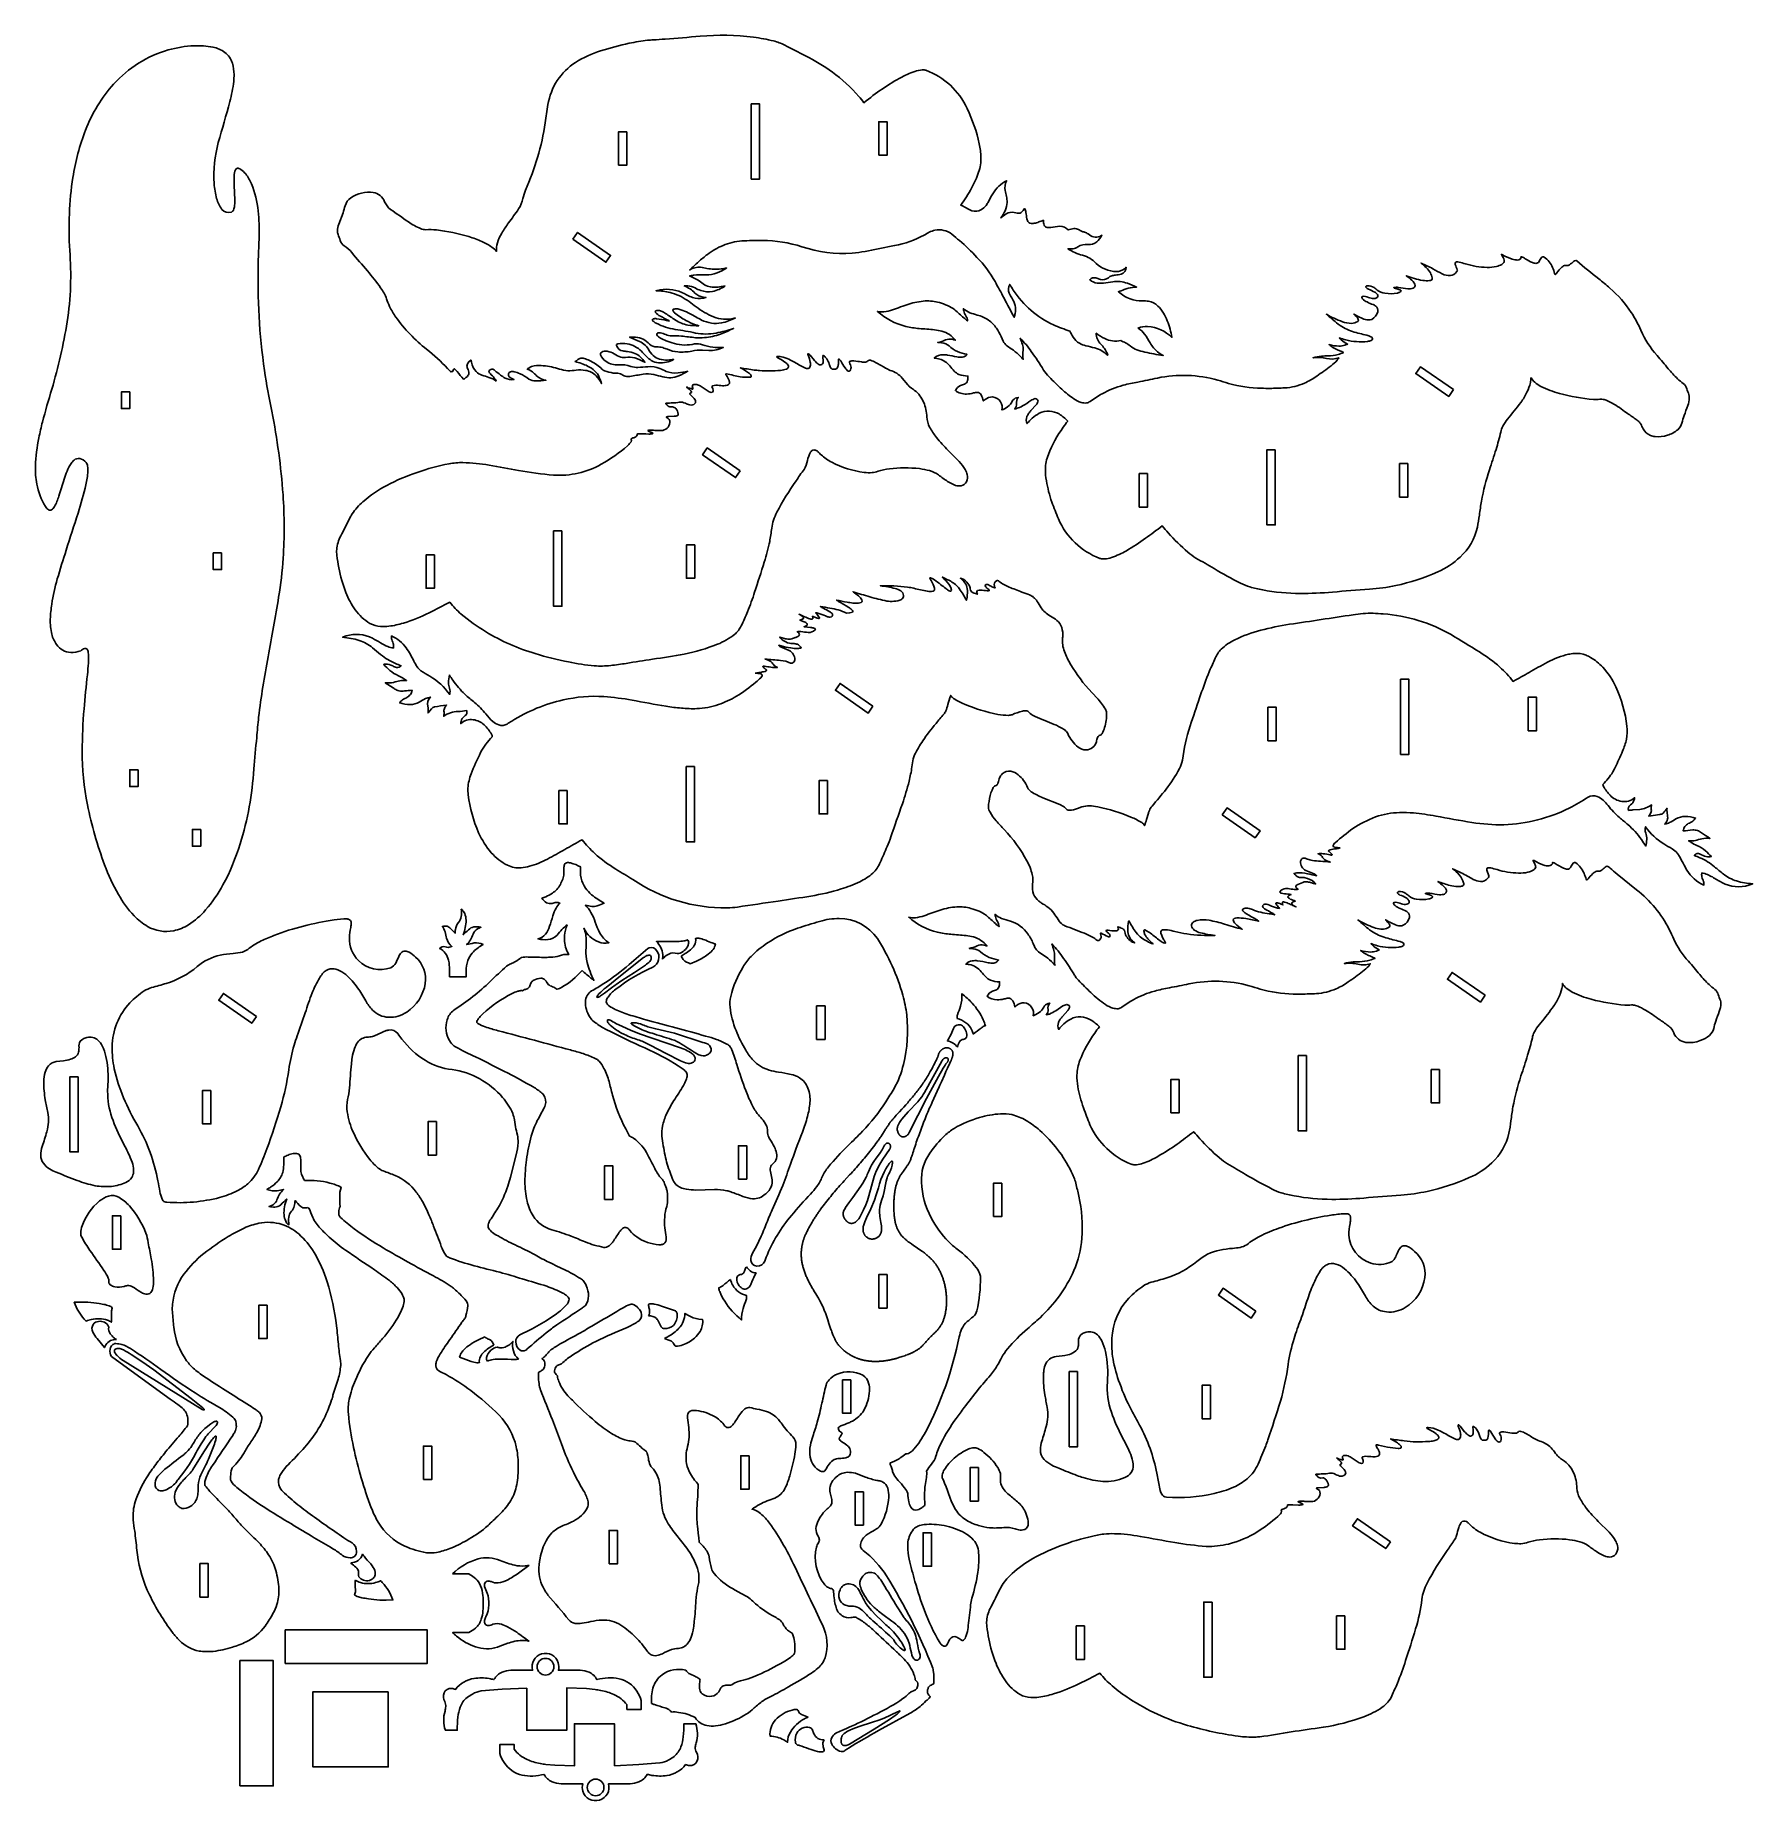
# Model space of a CAD drawing. Extents: x 8 to 111, y -36 to 70.
import ezdxf

# ---------------------------------------------------------------- set-up
doc = ezdxf.new("R2010")
doc.units = 0
doc.header["$MEASUREMENT"] = 0
doc.layers.get('0').update_dxf_attribs({"linetype": 'CONTINUOUS'})

msp = doc.modelspace()

# ---------------------------------------------------------------- linework, layer by layer
for points in [[(21.16, 25.68, -0.060313), (20.35, 21.2, -0.046615), (19.32, 18.74, -0.05196), (18.28, 17.25, -0.070955), (17.26, 16.36, -0.081975), (16.37, 16, -0.18302), (14.81, 16.26, -0.072586), (14, 16.9, -0.061372), (13.06, 18.18, -0.03999), (12.24, 19.94, -0.039625), (11.21, 23.54, -0.049476), (10.9, 26.76, -0.022444), (11.01, 29.27, -0.00779), (11.21, 31.32, 0.008034), (11.27, 32.02, 0.042821), (11.26, 32.67, 0.128874), (11.19, 32.85, 0.269743), (11.05, 32.89, 0.103055), (10.92, 32.83, 0.013564), (10.81, 32.75, -0.093815), (10.21, 32.65, -0.235984), (9.37, 33.12, -0.090643), (9.08, 33.74, -0.071947), (8.99, 34.65, -0.031646), (9.08, 35.54, -0.029056), (9.41, 37.05, -0.009413), (9.94, 38.77, -0.004131), (10.65, 40.99, 0.019777), (11.12, 42.69, 0.045657), (11.24, 43.49, 0.043946), (11.22, 43.8, 0.09576), (11.13, 44.02, 0.168259), (10.75, 44.25, 0.217439), (10.41, 44.16, 0.081522), (10.23, 43.95, 0.052266), (9.99, 43.5, 0.020404), (9.82, 43.01, 0.005948), (9.5, 42.01, -0.046261), (9.24, 41.38, -0.133099), (9.07, 41.19, -0.258398), (8.89, 41.19, -0.109508), (8.7, 41.38, -0.093284), (8.18, 42.73, -0.054545), (8.1, 43.8, -0.040254), (8.31, 45.5, -0.014195), (8.52, 46.44, -0.008575), (9.08, 48.4, 0.031501), (10, 52.43, 0.058313), (10.15, 56.71, -0.053062), (10.34, 61.07, -0.054235), (11.1, 63.91, -0.088599), (12.78, 66.66, -0.139104), (16.05, 68.7, -0.05795), (17.59, 68.95, -0.056104), (18.72, 68.87, -0.101363), (19.43, 68.55, -0.159217), (19.88, 67.9, -0.079945), (19.98, 67.23, -0.028165), (19.96, 66.82, -0.037801), (19.73, 65.61, -0.003663), (19.04, 63.16, 0.082299), (18.79, 60.7, 0.04191), (18.94, 59.81, 0.098123), (19.26, 59.16, 0.316092), (19.82, 59, 0.201062), (19.94, 59.12, 0.080538), (20.01, 59.39, 0.037715), (20.02, 59.87, -0.009499), (19.98, 61.05, -0.054076), (20.03, 61.45, -0.103436), (20.1, 61.58, -0.289983), (20.27, 61.61, -0.046971), (20.39, 61.55, -0.071236), (20.68, 61.28, -0.068005), (21.02, 60.69, -0.075388), (21.43, 59.07, -0.033942), (21.48, 57.51), (21.43, 56, 0.04212), (21.8, 49.52, 0.016166), (22.24, 47.08, -0.031201), (22.91, 42.09, -0.032379), (22.92, 38.29, -0.022818), (22.65, 35.96, -0.00812), (22.35, 34.19, 0.001249), (21.71, 30.6, 0.01376), (21.45, 28.78, 0.005182), (21.34, 27.57, 0.005052)], [(61.26, 57.62, -0.077275), (59.49, 56.99), (58.5, 56.8, -0.037211), (56.96, 56.55, -0.100791), (53.95, 56.93, 0.073926), (51.58, 57.3, 0.014815), (50.35, 57.27, 0.08555), (49.23, 57, 0.065025), (48.3, 56.47, 0.022769), (47.76, 56.02, 0.003792), (47.24, 55.54, -0.153813), (47.89, 55.7, -0.028229), (48.27, 55.63, 0.071232), (49.11, 55.6, 0.020928), (49.44, 55.65, -0.040647), (48.87, 55.36, -0.109795), (48.2, 55.25, 0.04221), (47.47, 55.22, 0.020819), (47.23, 55.18, -0.007199), (47.71, 54.94, -0.046741), (48.05, 54.71, 0.182794), (48.76, 54.5, 0.035893), (49.11, 54.54, -0.010618), (49.34, 54.57, -0.094366), (48.61, 54.25, -0.134216), (47.9, 54.31, -0.0481), (47.56, 54.46, 0.081373), (47.12, 54.59, 0.071339), (46.91, 54.58, -0.12239), (47.55, 54.15, 0.161252), (48.04, 53.91, 0.02722), (48.21, 53.89, -0.114236), (47.57, 53.85, -0.083936), (46.94, 54.11, 0.174209), (45.46, 54.34, 0.014918), (45.23, 54.29, -0.044532), (46.06, 54.19, -0.088665), (47.09, 53.72, -0.022846), (47.5, 53.42, 0.054683), (48.52, 52.79, 0.146721), (49.73, 52.61, 0.029606), (49.96, 52.66, -0.064796), (49.14, 52.37, -0.167337), (47.95, 52.54, -0.005485), (47.26, 52.92, 0.024123), (46.82, 53.12, 0.033176), (46.59, 53.19, 0.089013), (46.3, 53.2, 0.170089), (46.22, 53.16, 0.22192), (46.22, 53.13, 0.137399), (46.33, 52.97, 0.055243), (47.01, 52.52, 0.041568), (47.58, 52.26, 0.022846), (47.78, 52.2, -0.037139), (47.13, 52.24, -0.110021), (46.38, 52.54, -0.005212), (45.79, 52.94, 0.048123), (45.53, 53.08, 0.114774), (45.33, 53.11, 0.03862), (45.22, 53.09, 0.313509), (45.18, 53.03, 0.171431), (45.19, 53, 0.089671), (45.48, 52.77, 0.010374), (45.98, 52.51, -0.081593), (46.01, 52.49, -0.035593), (45.85, 52.52, 0.01952), (45.26, 52.62, 0.070539), (45.05, 52.61, 0.451869), (45.01, 52.52, 0.097076), (45.04, 52.48, 0.058781), (45.23, 52.35, 0.081463), (46.37, 51.98, -0.022248), (47.59, 51.76, 0.093939), (48.81, 51.76, 0.024569), (49.34, 51.88, 0.010847), (49.86, 52.04, -0.020157), (49.07, 51.69, -0.066469), (48.12, 51.49, -0.065792), (47.59, 51.48, 0.003042), (46.74, 51.58, 0.042274), (46.16, 51.59, -0.059957), (45.97, 51.61, -0.015693), (45.64, 51.73, 0.11635), (45.35, 51.77, 0.453904), (45.27, 51.66, 0.163726), (45.49, 51.45, 0.04224), (45.83, 51.3, 0.007247), (46.32, 51.14, 0.130182), (47.53, 51.11, -0.122056), (48, 51.06, 0.098808), (49.24, 50.9, -0.125399), (48.38, 50.72), (48.01, 50.74, 0.060326), (47.36, 50.68, -0.062485), (46.52, 50.63, -0.087563), (45.91, 50.79, 0.017569), (45.62, 50.89, 0.074366), (45.26, 50.93, -0.20073), (44.83, 51.1, 0.199223), (44, 51.51, 0.024896), (43.64, 51.52), (44.23, 51.26, -0.17639), (44.82, 50.7, 0.083701), (45.15, 50.34, 0.115067), (45.54, 50.17, 0.07122), (46.03, 50.15, 0.016131), (46.27, 50.18, -0.138566), (45.38, 49.98, -0.11634), (44.94, 50.12, -0.033733), (44.87, 50.17, -0.036095), (44.35, 50.67, 0.161002), (43.49, 51.12, 0.088956), (42.94, 51.12, 0.112838), (42.85, 51.07, 0.147491), (42.87, 50.97, 0.23616), (43.24, 50.69, 0.023665), (43.5, 50.66, -0.043302), (43.96, 50.54, -0.097684), (44.28, 50.34, -0.049839), (44.56, 50.01, 0.054867), (43.95, 50.27, 0.108319), (43.4, 50.3, -0.140495), (43.02, 50.35, -0.008789), (42.62, 50.57, 0.096641), (42.19, 50.68, 0.218382), (41.93, 50.57, 0.249625), (41.91, 50.45, 0.156745), (42.22, 50.07, 0.184598), (42.99, 49.86, -0.120437), (43.72, 49.76, 0.077319), (44.14, 49.71, 0.014914), (44.74, 49.75, -0.112337), (45.45, 49.64, -0.009591), (45.82, 49.47, 0.115371), (46.54, 49.38, 0.044111), (47.12, 49.48, -0.032921), (46.59, 49.21, -0.076833), (46.1, 49.09, -0.070617), (45.63, 49.14, 0.004981), (45.1, 49.28, 0.087094), (44.45, 49.3, 0.010336), (43.65, 49.16, -0.089414), (43.38, 49.18, -0.093193), (43.24, 49.24, 0.145169), (42.93, 49.36, -0.019485), (42.66, 49.37, -0.055719), (42.15, 49.5, -0.092853), (41.99, 49.61, 0.075394), (41.33, 50.07, 0.034624), (41, 50.22, 0.104031), (40.72, 50.25, 0.128661), (40.54, 50.17, -0.006483), (40.38, 50.05, -0.050938), (41.13, 49.79, -0.075697), (41.57, 49.49, -0.095698), (41.83, 49.11, -0.044226), (41.96, 48.74, 0.062785), (41.64, 49.2, 0.162096), (41, 49.53, 0.082225), (40.45, 49.54, -0.048465), (39.95, 49.51, -0.055974), (39.45, 49.61, 0.047965), (38.48, 49.81, 0.063583), (37.94, 49.8, 0.102623), (37.61, 49.67, 0.044404), (37.52, 49.6, -0.129064), (37.92, 49.37, -0.004692), (38.09, 49.19, 0.150716), (38.64, 48.94, -0.037771), (38.02, 48.9, -0.131228), (37.62, 49.01, 0.045153), (37.09, 49.33, 0.046271), (36.74, 49.45, 0.121482), (36.52, 49.45, 0.561306), (36.44, 49.15, 0.081253), (36.55, 49.06, 0.031173), (36.72, 48.98, -0.164332), (36.2, 49.07, -0.051963), (35.92, 49.25, -0.026721), (35.59, 49.52, 0.141452), (35.41, 49.61, 0.222824), (35.27, 49.54, 0.170388), (35.23, 49.46, 0.213865), (35.26, 49.38, 0.041939), (35.37, 49.27, -0.045973), (35.6, 49, -0.030051), (35.66, 48.89, 0.085568), (35.23, 49.11, 0.0105), (34.81, 49.24, -0.123432), (34.47, 49.46, -0.173002), (34.18, 50.01, 0.019325), (34.16, 50.13, 0.281839), (34.14, 50.13, 0.405111), (33.94, 49.64, -0.036902), (34.01, 49.5, -0.104585), (34.02, 49.33, -0.18404), (33.89, 49.13, -0.03475), (33.71, 49, 0.003764), (33.32, 49.46, 0.014501), (33.18, 49.61, 0.596695), (33.11, 49.59, -0.128211), (33.05, 49.46, 0.054321), (32.97, 49.45, -0.101634), (32.91, 49.49, -0.025411), (32.75, 49.64, 0.041596), (31.5, 50.79, -0.073389), (29.66, 52.72, -0.040639), (29.28, 53.36, -0.024731), (29.11, 53.81, 0.062623), (28.75, 54.47, 0.02328), (27.96, 55.48, -0.005827), (27.02, 56.59, 0.08364), (26.57, 56.98, -0.157935), (26.33, 57.3, 0.038349), (26.2, 57.66, -0.096081), (26.17, 57.87, -0.073742), (26.25, 58.28), (26.5, 58.95, 0.018659), (26.62, 59.38, -0.162701), (26.97, 59.85, -0.189484), (28.31, 60.17, -0.261299), (28.99, 59.62, 0.148558), (29.34, 59.16, -0.00352), (30.41, 58.41, 0.046817), (31.14, 58.01, 0.088085), (31.45, 57.94, -0.042163), (32.09, 57.93, -0.043741), (34.02, 57.53, -0.024565), (34.81, 57.24, -0.048788), (35.41, 56.9, -0.059356), (35.68, 56.65, -0.108501), (35.73, 57.15, -0.060466), (36, 57.74, -0.028692), (36.4, 58.35, 0.009413), (37, 59.19, 0.100813), (37.25, 59.81, -0.035893), (37.42, 60.32, 0.031511), (38.13, 62.27, 0.037806), (38.6, 64.34, -0.003205), (38.76, 65.43, -0.216015), (40.41, 67.95, -0.069912), (41.91, 68.64, -0.021328), (43.62, 69.1, -0.023565), (44.72, 69.28, -0.013168), (45.05, 69.3, 0.00522), (45.76, 69.35, 0.003527), (47.86, 69.52, -0.053417), (51.06, 69.46, -0.025899), (52.25, 69.24, -0.055993), (52.92, 68.99, 0.001003), (54.16, 68.35, -0.031462), (55.77, 67.38, -0.060575), (57.35, 65.92, -0.010754), (57.66, 65.54, -0.046883), (59.92, 67.08, -0.04869), (60.81, 67.45, -0.081642), (61.26, 67.5, -0.063611), (61.37, 67.48, -0.198631), (63.83, 65.2, -0.058116), (64.56, 63.08, -0.035838), (64.66, 62.28, -0.089662), (64.52, 61.38, -0.045121), (64.1, 60.44, -0.036666), (63.45, 59.42, -0.023452), (63.65, 59.32), (63.99, 59.13, 0.222851), (64.53, 59.08, 0.14607), (64.92, 59.35, 0.054906), (65.07, 59.56, -0.012896), (65.36, 60.1, -0.13922), (66.19, 60.87, 0.158009), (66.11, 60.29, 0.009092), (66.19, 59.94, -0.050118), (66.22, 59.58, -0.097258), (66.1, 59.08, -0.051434), (65.85, 58.65, -0.089847), (66.29, 58.95, -0.183826), (66.75, 58.95, 0.243257), (67.07, 58.98, 0.081981), (67.27, 59.21, -0.071601), (67.35, 58.97, -0.007841), (67.4, 58.6, 0.156826), (67.5, 58.39, 0.125151), (67.59, 58.33, 0.111513), (67.85, 58.33, 0.051623), (68.12, 58.41, -0.00363), (68.39, 58.51, 0.106501), (68.44, 58.22, 0.164747), (68.55, 58.1, 0.150423), (68.84, 58.08, -0.041161), (69.37, 58.15, -0.200367), (69.88, 57.93, -0.054456), (70.22, 58.01, -0.131571), (70.5, 57.96, 0.027432), (70.67, 57.85, 0.053604), (70.85, 57.8, -0.084801), (71.07, 57.69, 0.083777), (71.4, 57.51, 0.174385), (71.76, 57.54, 0.042347), (71.89, 57.61, -0.089339), (71.59, 57.21, -0.210001), (71.05, 57.06, 0.161804), (70.46, 56.92, -0.093831), (70.16, 56.8, -0.090753), (69.86, 56.81, 0.09816), (70.74, 56.42, -0.144594), (71.54, 55.93, 0.181324), (72.75, 55.44, 0.170319), (73.25, 55.61, 0.052754), (73.34, 55.7, -0.34699), (73.04, 55.29, -0.049245), (72.7, 55.23, 0.025747), (72.48, 55.19, 0.13046), (72.28, 55.07, -0.248853), (71.8, 54.97), (71.52, 55.06, 0.302176), (71.17, 54.95, 0.155179), (71.6, 54.75, 0.065991), (71.99, 54.75, 0.003016), (72.54, 54.83, -0.117264), (73.42, 54.74, -0.039128), (73.97, 54.51, 0.029064), (73.48, 54.45, 0.036436), (73.22, 54.36, -0.008261), (72.88, 54.23, 0.08934), (73.58, 53.8, 0.101551), (74.32, 53.69, -0.036446), (74.68, 53.66, -0.14709), (75.24, 53.38, -0.071767), (75.57, 52.96, -0.069511), (75.97, 52, -0.024176), (76.08, 51.5, 0.181871), (74.63, 52.15, 0.107613), (74.06, 52.06, -0.093873), (74.45, 51.7, -0.029264), (74.78, 51.17, 0.074595), (75.22, 50.63, 0.069588), (75.56, 50.42, -0.013197), (74.46, 50.62, -0.024847), (73.99, 50.75, -0.079635), (73.58, 51, 0.043114), (73.31, 51.17, 0.024478), (73.02, 51.31, -0.173856), (72.07, 51.43, -0.039348), (71.55, 51.75, 0.210702), (71.83, 51.09, -0.10802), (72.2, 50.55, -0.030355), (72.24, 50.43, 0.121798), (71.47, 50.87, 0.015101), (70.94, 51, -0.06159), (70.55, 51.15, -0.122919), (70.17, 51.52, -0.053842), (69.98, 51.88, -0.02975), (69, 52.25, -0.139378), (66.59, 54.33, -0.01452), (66.38, 54.67, 0.242159), (66.35, 54.14, 0.052672), (66.51, 53.86, -0.204706), (66.7, 52.93, -0.029344), (66.65, 52.71, -0.01076), (66.04, 53.85, 0.005037), (65.5, 54.84, 0.061632), (64.42, 56.29, 0.031167), (63.37, 57.29, 0.004506), (62.92, 57.67, 0.22692), (61.9, 57.91, 0.063206), (61.57, 57.8, 0.010826)], [(71.91, 48.13, -0.060024), (73.17, 48.64, -0.026905), (74.05, 48.83, 0.006897), (75.21, 49.07, -0.11844), (78.82, 48.95, -0.007857), (79.47, 48.75, 0.061216), (81.44, 48.46, 0.012749), (81.94, 48.45, 0.008183), (82.83, 48.48, 0.089349), (84.01, 48.77, 0.051451), (84.74, 49.18, 0.005475), (85.6, 49.8, 0.04622), (85.96, 50.14, 0.026546), (86.06, 50.28, -0.139855), (85.33, 50.24, 0.096416), (84.52, 50.28, -0.049389), (85.03, 50.38, -0.020222), (85.41, 50.39, 0.067289), (86.02, 50.48, 0.014755), (86.34, 50.59, 0.058169), (86.25, 50.65, -0.039004), (85.74, 50.88, -0.043862), (85.48, 51.07, 0.065993), (86.07, 50.98, 0.087476), (86.42, 51.04, 0.025119), (86.59, 51.1, -0.067805), (86.21, 51.36, -0.031887), (86.1, 51.47, 0.018933), (86.48, 51.35, 0.088966), (87.78, 51.26, 0.05601), (88, 51.32, 0.243836), (88.08, 51.42, 0.265565), (88.03, 51.51, 0.077446), (87.85, 51.6, -0.005665), (86.99, 51.82, -0.069675), (86.14, 52.21, -0.023655), (86.02, 52.3, -0.004476), (85.32, 52.89, 0.043569), (86.28, 52.44, 0.087447), (86.81, 52.34, 0.146581), (87.2, 52.46, 0.170707), (87.24, 52.54, 0.114467), (87.23, 52.58, 0.107319), (87.11, 52.75, -0.04766), (86.97, 52.9, 0.066227), (87.66, 52.57, 0.174071), (88.03, 52.58, 0.214738), (88.4, 53.04, 0.288221), (88.27, 53.37, 0.073325), (88.12, 53.46, -0.014117), (87.75, 53.62, -0.085914), (87.49, 53.8, -0.162588), (87.44, 53.89, -0.318745), (87.48, 53.95, -0.128668), (87.66, 53.95, 0.008318), (88, 53.84, 0.159993), (88.31, 53.86, 0.2165), (88.39, 53.95, 0.2165), (88.37, 54.06, 0.132081), (88.21, 54.21, 0.032329), (87.84, 54.38, -0.154477), (87.68, 54.51, -0.348708), (87.7, 54.56, -0.119073), (87.76, 54.59, -0.186777), (88.18, 54.48, -0.02424), (88.36, 54.33, 0.130276), (88.82, 54.14, 0.086555), (89.57, 54.15, 0.079177), (89.74, 54.22, 0.209395), (89.79, 54.27, 0.239368), (89.76, 54.32, 0.058866), (89.66, 54.37, 0.019507), (89.39, 54.45, -0.098528), (89.35, 54.47, -0.344696), (89.35, 54.48, -0.099099), (89.62, 54.49, 0.019901), (90.2, 54.41, 0.117073), (90.51, 54.45, 0.234639), (90.63, 54.6, 0.197123), (90.58, 54.75, 0.052399), (90.43, 54.92, 0.007678), (90.1, 55.19, 0.04953), (91.08, 54.91, 0.071504), (91.48, 54.9, 0.145696), (91.62, 54.95, 0.235866), (91.65, 55.07, 0.09077), (91.54, 55.36, 0.066468), (91.29, 55.68, 0.028314), (90.98, 55.95, -0.020164), (91.69, 55.61, 0.00905), (92.25, 55.3, 0.140381), (92.74, 55.2, 0.218804), (93.11, 55.42, 0.068975), (93.15, 55.49, 0.15262), (93.15, 55.54, -0.004455), (93.03, 55.86, -0.221828), (93.04, 55.99, -0.196113), (93.11, 56.02, -0.064343), (93.26, 56, -0.026667), (93.64, 55.9, 0.066542), (94.93, 55.69, 0.058194), (95.49, 55.75, 0.066773), (95.81, 55.87, 0.053432), (95.9, 55.94, 0.231168), (95.95, 56.12, 0.102203), (95.81, 56.42, -0.134893), (95.79, 56.47), (95.8, 56.47, -0.090673), (95.86, 56.45, 0.059624), (96.44, 56.18, 0.067075), (96.74, 56.13, 0.123993), (96.91, 56.18, 0.247417), (96.97, 56.31, -0.229889), (96.97, 56.33, -0.229889), (96.99, 56.33, -0.072169), (97.22, 56.21, 0.037548), (97.65, 55.98, 0.069865), (97.84, 55.93, 0.294519), (98.04, 56.04, -0.04308), (98.18, 56.28, -0.401215), (98.35, 56.3, -0.145711), (98.85, 55.69, -0.036201), (98.97, 55.32, 0.159044), (99.01, 55.27, 0.243184), (99.02, 55.27, 0.068466), (99.1, 55.36, -0.050308), (99.41, 55.71, -0.146785), (99.63, 55.81, 0.090196), (99.79, 55.81, 0.075969), (99.87, 55.85, 0.029519), (100.11, 56.05, -0.17636), (100.24, 56.1, -0.128248), (100.3, 56.08, 0.015214), (101.61, 55.01, -0.007968), (102.28, 54.45, -0.064925), (103.56, 52.99, -0.042601), (104.13, 51.93, 0.082686), (105.1, 50.42, -0.012009), (105.77, 49.63, 0.024761), (106.33, 49.02, 0.033993), (106.67, 48.74, -0.154704), (106.88, 48.43, 0.043632), (107.01, 48.08, -0.080145), (107.03, 47.89, -0.081761), (106.94, 47.42, -0.001832), (106.72, 46.83, 0.030208), (106.59, 46.38, -0.139873), (106.34, 45.98, -0.111014), (105.72, 45.65, -0.105465), (104.98, 45.57, -0.054794), (104.7, 45.63, -0.174306), (104.26, 46.04, 0.010466), (104.13, 46.31, 0.083938), (104.01, 46.46, 0.019196), (103.8, 46.63, 0.002911), (103.26, 47, 0.030588), (102.41, 47.57, 0.052568), (101.93, 47.78, 0.10082), (101.68, 47.8, -0.042068), (101.29, 47.79, -0.043879), (99.27, 48.14, -0.046563), (98.15, 48.57, -0.052273), (97.78, 48.82, -0.0785), (97.56, 49.09, -0.062835), (97.52, 48.8, -0.062242), (97.32, 48.23, -0.042795), (96.95, 47.61, -0.010913), (96.16, 46.61, 0.039162), (95.87, 46.19, 0.086462), (95.75, 45.84, -0.02138), (95.47, 44.8, -0.003614), (95.07, 43.57, 0.033184), (94.6, 41.71, 0.013673), (94.47, 40.87, -0.018991), (94.35, 40.14, -0.153249), (93.32, 38.36, -0.086144), (91.98, 37.47, -0.048038), (89.47, 36.65, -0.039046), (87.9, 36.44, 0.008145), (85.68, 36.26, -0.020962), (83.75, 36.18, -0.042897), (81.51, 36.39, -0.018722), (80.74, 36.57, -0.048142), (80.19, 36.8, -0.019077), (78.6, 37.67, 0.001032), (77.52, 38.3, -0.043197), (77.03, 38.65, -0.030113), (75.86, 39.81, -0.012571), (75.5, 40.22, -0.002815), (74.5, 39.48, -0.021314), (73.36, 38.74, -0.047162), (72.47, 38.33, -0.050786), (72.07, 38.25, -0.052064), (71.86, 38.26, -0.046848), (71.76, 38.28, -0.198745), (69.29, 40.64, -0.010922), (68.9, 41.65, -0.041752), (68.57, 42.93, -0.038533), (68.51, 43.61, -0.085414), (68.69, 44.5, -0.063073), (69.58, 46.13, -0.013881), (69.85, 46.49, 0.07033), (69.33, 46.92, 0.106415), (68.75, 47.09, 0.137204), (68.15, 46.96, 0.070326), (67.73, 46.67, 0.03528), (67.42, 46.35, -0.214482), (67.41, 46.76, -0.056294), (67.51, 46.95, -0.029293), (67.65, 47.13), (67.96, 47.47, 0.095739), (68.07, 47.65, 0.361508), (68.01, 47.8, 0.062296), (67.91, 47.84, 0.097329), (67.65, 47.72, -0.015363), (67.14, 47.4, -0.055436), (66.79, 47.25, -0.027), (66.68, 47.22, 0.229076), (66.78, 47.53, -0.20886), (66.89, 47.91, 0.204583), (66.57, 47.74, -0.01701), (66.42, 47.51, -0.107431), (66.06, 47.23, -0.022426), (65.91, 47.16, 0.218715), (65.83, 47.64, 0.242778), (65.35, 47.94, 0.171232), (64.91, 47.79, 0.034254), (64.8, 47.7, 0.081289), (64.67, 48.06, 0.25792), (64.44, 48.21, 0.078083), (64.22, 48.18, -0.053326), (63.8, 48.11, -0.16523), (63.13, 48.32, -0.175657), (63.44, 48.62, 0.005145), (63.67, 48.7, 0.236793), (63.86, 48.92, 0.068717), (63.88, 49.19, -0.102193), (63.34, 49.29, -0.091661), (63.06, 49.49, -0.024354), (62.79, 49.8, 0.156728), (62.19, 50.2, 0.053509), (61.86, 50.26, -0.192673), (62.42, 50.46, -0.043553), (62.66, 50.44, -0.010002), (63.22, 50.34, 0.086102), (63.56, 50.32, 0.218087), (63.82, 50.49, -0.046167), (63.26, 50.66, -0.090848), (62.75, 50.99, 0.149532), (62.32, 51.18, 0.026028), (62.07, 51.2, 0.07783), (62.54, 51.35, -0.161023), (62.95, 51.39, -0.037766), (63.13, 51.33, 0.165958), (62.32, 51.87, 0.039609), (61.88, 51.96, 0.008312), (60.96, 52.03, -0.030816), (60.16, 52.16, -0.124774), (58.46, 53.06, 0.102599), (58.85, 53.03, 0.05696), (59.37, 53.15, -0.005446), (60.34, 53.49, -0.063267), (61.33, 53.68, -0.07925), (62.17, 53.58, -0.027942), (62.66, 53.41, -0.072777), (63.09, 53.15, -0.014963), (63.63, 52.68, 0.011762), (63.85, 52.49, 0.165033), (63.75, 52.79, -0.068669), (63.63, 53.09, -0.044831), (63.61, 53.23, 0.102565), (64, 52.98, 0.031077), (64.44, 52.84, -0.08323), (65.11, 52.54, -0.090544), (65.58, 52.05, -0.04834), (65.87, 51.55), (65.98, 51.28, 0.111776), (66.21, 51, 0.01406), (66.6, 50.73, -0.0413), (67.03, 50.36, -0.027196), (67.19, 50.18, -0.080142), (67.18, 50.74, 0.081198), (67.14, 51.08, 0.019253), (67.01, 51.45, -0.036203), (67.67, 50.66, -0.018061), (68.4, 49.55, 0.066101), (68.74, 49.14, 0.010585), (69.49, 48.4, 0.032776), (70.21, 47.83, 0.067084), (70.65, 47.61, 0.097391), (70.97, 47.58, 0.105543), (71.19, 47.67, -0.019666)], [(43.9, 45.5, 0.082345), (43.77, 45.46, 0.086341), (43.73, 45.43, -0.03195), (43.75, 45.33, -0.15054), (43.68, 45.19, -0.059846), (43.52, 45.02, -0.050654), (41.95, 43.91, -0.142312), (39.09, 43.26, -0.026048), (37, 43.54, 0.005153), (35.24, 43.86, 0.031575), (33.67, 44.01, 0.046782), (32.84, 43.94, 0.071025), (29.12, 42.65, 0.057472), (27.69, 41.67, 0.060882), (27.05, 40.94, 0.028586), (26.92, 40.72, -0.003012), (26.36, 39.62, 0.097685), (26.12, 38.81, 0.045518), (26.13, 38.47, 0.005908), (26.25, 37.72, 0.047138), (26.67, 36.23, 0.055653), (27.23, 35.2, 0.102248), (28.11, 34.39, 0.115963), (28.75, 34.21, 0.053288), (29.24, 34.22, 0.043687), (30.11, 34.41, 0.039482), (31.66, 35.03, 0.006056), (32.88, 35.66, 0.048261), (33.57, 34.95, 0.043376), (35.03, 33.9, 0.064583), (38, 32.58, 0.027031), (39.99, 32.09, 0.032606), (41.53, 31.85, 0.043967), (42.51, 31.87, 0.013078), (43.44, 32, -0.004053), (45.01, 32.25, 0.015326), (46.91, 32.55, 0.044972), (48.89, 33.14, 0.076826), (49.93, 33.74, 0.093593), (50.32, 34.24, 0.007772), (50.7, 35.09, 0.018314), (51.12, 36.26, 0.001774), (51.7, 38.06, 0.02484), (52.02, 39.3, 0.018656), (52.14, 40.08, -0.086151), (52.45, 41.04, -0.031181), (53.6, 42.92, -0.020224), (54.08, 43.6, 0.105478), (54.28, 44.13, -0.085597), (54.47, 44.64, -0.14193), (54.61, 44.76, -0.198388), (54.81, 44.73, -0.049809), (54.89, 44.68, -0.019512), (55.1, 44.47, 0.068605), (55.73, 44.04, 0.088386), (57.67, 43.42, 0.043529), (58.15, 43.41, 0.070038), (58.5, 43.5, -0.049937), (59.18, 43.64, -0.059276), (60.98, 43.65, -0.03501), (61.59, 43.53, -0.088536), (62.12, 43.27, 0.016445), (62.66, 42.89, 0.04828), (63.14, 42.65, 0.121653), (63.48, 42.62, 0.229564), (63.79, 42.87, 0.183065), (63.84, 43.29, 0.0741), (63.72, 43.59, 0.059793), (63.35, 44.08), (62.69, 44.74, -0.021301), (62, 45.52, -0.039028), (61.59, 46.13, -0.112701), (61.42, 46.74, 0.094458), (61.23, 47.63, 0.125859), (60.69, 48.33, 0.014312), (60.43, 48.52, -0.049645), (60.28, 48.66), (59.95, 49.07, 0.144458), (59.23, 49.53, -0.031789), (58.94, 49.67, -0.003191), (58.36, 50, 0.05546), (58.06, 50.13, 0.160501), (57.93, 50.12, 0.061987), (57.86, 50.06, -0.147627), (57.75, 50.02, -0.070873), (57.52, 50.03, 0.014596), (57.05, 50.1, 0.094941), (56.82, 50.07, 0.390917), (56.79, 50, 0.008493), (56.86, 49.86, -0.202589), (56.86, 49.56, -0.083427), (56.82, 49.5, -0.345496), (56.71, 49.49, -0.091209), (56.53, 49.68, -0.016832), (56.27, 50.09, 0.075832), (56.18, 50.2), (56.16, 50.21, 0.233552), (56.15, 50.21, 0.124737), (56.14, 50.17), (56.13, 49.9, -0.059935), (56.08, 49.71, -0.25689), (55.96, 49.61, -0.058485), (55.81, 49.6, -0.249686), (55.66, 49.7, -0.068745), (55.58, 49.91, 0.066175), (55.44, 50.22, 0.04358), (55.29, 50.38, 0.060807), (55.23, 50.42, 0.472878), (55.19, 50.39, 0.075649), (55.19, 50.35, -0.09495), (55.21, 49.98, -0.42237), (55.01, 49.86, -0.105338), (54.81, 50, -0.032003), (54.7, 50.11), (54.44, 50.44, 0.093521), (54.35, 50.52), (54.33, 50.53, 0.369649), (54.31, 50.52, 0.174259), (54.32, 50.43, -0.047028), (54.45, 50.02, -0.116147), (54.45, 49.79, -0.11153), (54.38, 49.67, -0.202069), (54.27, 49.64, -0.084558), (54.16, 49.67, -0.053131), (53.85, 49.82, 0.015004), (53.17, 50.19, 0.062945), (52.72, 50.34, 0.053592), (52.45, 50.36, 0.319479), (52.44, 50.34, 0.319479), (52.45, 50.32, 0.048027), (52.67, 50.19, -0.04057), (53.02, 49.96, -0.106961), (53.14, 49.81, -0.328241), (53.11, 49.66, -0.125666), (53.02, 49.61, -0.067799), (52.67, 49.53, -0.03762), (51.42, 49.52, -0.012315), (51.09, 49.55, -0.007331), (50.27, 49.68, -0.035142), (50.75, 49.39, -0.057449), (50.9, 49.24, -0.469217), (50.88, 49.13, -0.116414), (50.84, 49.12, -0.064152), (50.26, 49.15, -0.0102), (49.44, 49.32, 0.204969), (49.4, 49.32, 0.222352), (49.43, 49.23, -0.036978), (49.59, 48.93, -0.170886), (49.61, 48.75, -0.225008), (49.5, 48.65, -0.100037), (49.2, 48.61, 0.010378), (48.8, 48.64, 0.080012), (48.61, 48.61, 0.384132), (48.57, 48.54, 0.117039), (48.63, 48.42, -0.171824), (48.64, 48.28, -0.34074), (48.53, 48.21, -0.109843), (48.4, 48.25, -0.018226), (47.92, 48.57, 0.052653), (47.71, 48.67, 0.102638), (47.49, 48.69, 0.562249), (47.42, 48.48, -0.372339), (47.43, 48.42, -0.200858), (47.41, 48.41, -0.106497), (47.3, 48.44, 0.020512), (47.15, 48.49, 0.103659), (47.05, 48.53, 0.083411), (47.1, 48.48, -0.031762), (47.29, 48.32, -0.099193), (47.35, 48.23, -0.214829), (47.34, 48.2, -0.101441), (47.27, 48.16, 0.447802), (47.25, 48.11, 0.085706), (47.35, 48, -0.03302), (47.54, 47.79, -0.13302), (47.59, 47.64, -0.232017), (47.55, 47.54, -0.244308), (47.24, 47.46, -0.070196), (46.98, 47.56, 0.134645), (46.62, 47.63, -0.040828), (46.21, 47.58, 0.01867), (45.85, 47.56, 0.138724), (45.8, 47.55, 0.294696), (45.82, 47.52, -0.108199), (45.91, 47.42, 0.222845), (46.09, 47.34), (46.21, 47.34, -0.212445), (46.4, 47.25, -0.162122), (46.55, 46.91, -0.309854), (46.51, 46.82, -0.076555), (46.3, 46.78), (45.92, 46.76, 0.046575), (45.85, 46.74, 0.190092), (45.83, 46.73, 0.18074), (45.86, 46.7, -0.375641), (46.05, 46.41, -0.395659), (45.52, 45.93, 0.019802), (45.15, 45.94, 0.021501), (44.86, 45.95, 0.057296), (44.74, 45.93, 0.330216), (44.76, 45.9, 0.078164), (44.85, 45.86, 0.015068), (44.98, 45.81, -0.16683), (45.03, 45.76, -0.193703), (45.01, 45.74, -0.056802), (44.79, 45.72, 0.002703), (44.11, 45.73, -0.281705), (43.98, 45.53, -0.064439)], [(51.15, 31.41, -0.032071), (51.49, 31.37, -0.179441), (51.57, 31.32, -0.231994), (51.57, 31.26, -0.097619), (51.49, 31.14, -0.027104), (51.19, 30.88, -0.04281), (50.03, 30.03, -0.048742), (48.95, 29.53, -0.072726), (47.66, 29.29, -0.034422), (46.74, 29.32, -0.018612), (45.82, 29.43, -0.002502), (43.79, 29.8, 0.024851), (42.1, 30.01, 0.073594), (39.67, 29.81, 0.084372), (36.59, 28.55, 0.004801), (36.32, 28.37, -0.232535), (35.81, 28.32, -0.087501), (35.46, 28.53, -0.05935), (35.04, 28.97, 0.061373), (34.37, 29.65, -0.019107), (33.79, 30.15, -0.05374), (33.07, 30.99, -0.011316), (32.86, 31.3, 0.047441), (32.81, 30.84, 0.088427), (32.87, 30.51, -0.091534), (32.9, 30.33, -0.04067), (32.88, 30.14, 0.108707), (31.69, 31.23, -0.009552), (31.15, 31.56, -0.094448), (30.93, 31.8, -0.034766), (30.74, 32.13, 0.040478), (30.28, 32.92, 0.132366), (29.4, 33.64, 0.103916), (29.42, 33.42, -0.041564), (29.51, 33.12, -0.065095), (29.52, 32.92, -0.092185), (29.17, 33, -0.032118), (28.74, 33.23, 0.00364), (28.26, 33.5, 0.19715), (26.69, 33.64, 0.025181), (26.47, 33.56, -0.057412), (27.47, 33.37, -0.0904), (28.27, 32.93, -0.004543), (28.75, 32.53, 0.070352), (29.63, 31.99, 0.007983), (29.97, 31.86, -0.281215), (29.7, 31.75, -0.073444), (29.47, 31.85, 0.13587), (29.04, 31.95, 0.044658), (28.94, 31.93, 0.013845), (29.29, 31.58, 0.083432), (29.81, 31.26, -0.064705), (30.3, 30.97, 0.090431), (29.9, 30.96, 0.012523), (29.52, 30.86, -0.097621), (29.03, 30.84), (29.5, 30.53, 0.024314), (29.71, 30.4, 0.122403), (30.01, 30.34, 0.033679), (30.18, 30.35, -0.017236), (30.63, 30.39, -0.118203), (30.53, 30.14, -0.100563), (30.32, 29.96, 0.039391), (30.06, 29.81, 0.099717), (29.89, 29.63, 0.06507), (30.51, 29.53, 0.130382), (31.06, 29.68, -0.026502), (31.44, 29.89, -0.069949), (31.73, 29.98, 0.247945), (31.57, 29.43, -0.076717), (31.59, 29.03), (31.79, 29.28, -0.174205), (31.98, 29.4, 0.001666), (32.69, 29.5, 0.06913), (32.56, 29.3, 0.116379), (32.54, 29.08, -0.087092), (32.52, 28.84, -0.151257), (33.38, 29.12, 0.037202), (33.9, 29.17, -0.100509), (33.9, 29, -0.182452), (33.77, 28.84, 0.190168), (33.56, 28.53, 0.045906), (33.54, 28.4, -0.235485), (34.29, 28.63, -0.152145), (34.94, 28.32, -0.075171), (35.38, 27.76, -0.092613), (35.43, 27.62), (35.43, 27.61, 0.069677), (34.73, 26.67, 0.019676), (34.16, 25.39, 0.070481), (33.97, 24.54, 0.050387), (33.99, 24.13, 0.074492), (34.61, 21.87, 0.070878), (35.37, 20.67, 0.092873), (36.34, 19.92, 0.137871), (37.16, 19.77, 0.045285), (37.65, 19.86, 0.05946), (38.73, 20.29, 0.005913), (39.76, 20.86, -0.003181), (40.8, 21.45, 0.049484), (41.56, 20.62, 0.044019), (42.82, 19.69, 0.002318), (43.83, 19.07, 0.153583), (49.48, 17.37, 0.027756), (50.1, 17.42, 0.002079), (52.53, 17.78, 0.00581), (54.49, 18.08, 0.033332), (56.29, 18.5, 0.033552), (57.41, 18.93, 0.064552), (58.19, 19.44, 0.110698), (58.63, 20.09, 0.003123), (59.05, 21.04, 0.020133), (59.27, 21.62, -0.002128), (59.96, 23.6, 0.018421), (60.36, 24.95, 0.019185), (60.53, 25.8, -0.018648), (60.61, 26.29, -0.051371), (60.69, 26.52, -0.037378), (61.18, 27.37, -0.023851), (61.97, 28.4, -0.009852), (62.44, 28.96, 0.073375), (62.55, 29.15, 0.034553), (62.68, 29.53, -0.026228), (62.85, 30.08, 0.132925), (62.93, 29.97, 0.039108), (63.01, 29.9, 0.049597), (63.67, 29.56, 0.051375), (65.66, 28.95, 0.048939), (66.3, 28.89, 0.06389), (66.52, 28.93, -0.039626), (67.15, 29.14, -0.090769), (67.4, 29.16, -0.211409), (67.58, 29.02, 0.098458), (67.61, 28.99, 0.061397), (67.9, 28.82, -0.003069), (69.04, 28.35, -0.025073), (69.54, 28.1, -0.069579), (69.78, 27.92, -0.103534), (69.85, 27.8, 0.1284), (70.47, 26.99, 0.159147), (70.95, 26.82, 0.344923), (71.56, 27.31, -0.024996), (71.63, 27.56, -0.199538), (71.72, 27.68, 0.163075), (71.84, 27.73, 0.061953), (71.9, 27.8, 0.069824), (72.05, 28.16, 0.082306), (72.17, 29.02, 0.047559), (72.15, 29.16, 0.061785), (72.11, 29.25, 0.051087), (71.59, 29.93), (71.09, 30.47, -0.054219), (69.91, 32.14, -0.048917), (69.59, 32.9, -0.061294), (69.53, 33.31, -0.032725), (69.55, 33.59, 0.095818), (69.49, 34.15, 0.144382), (69.2, 34.57, 0.050689), (68.81, 34.82, -0.03778), (68.49, 35.06, -0.063981), (68.26, 35.32, 0.002457), (68.02, 35.71, 0.059957), (67.81, 35.95, 0.071196), (67.57, 36.09, 0.015598), (67.11, 36.26, 0.003317), (66.34, 36.56, -0.068247), (65.74, 36.9, 0.140986), (65.65, 36.96, 0.219461), (65.58, 36.94, 0.314452), (65.46, 36.62, 0.083699), (65.5, 36.54, -0.27234), (65.5, 36.51, -0.256875), (65.48, 36.51, -0.056413), (65.26, 36.62, 0.020485), (65.06, 36.71, 0.057873), (64.96, 36.73, 0.28392), (64.91, 36.65, 0.157772), (64.96, 36.55, 0.028303), (65.1, 36.43, -0.088738), (65.16, 36.37, -0.374939), (65.15, 36.35, -0.108576), (65.03, 36.34, 0.027385), (64.63, 36.38, 0.092985), (64.46, 36.35, 0.359122), (64.41, 36.24, 0.017581), (64.45, 36.13, -0.023954), (64.2, 36.22, -0.127415), (64.07, 36.32, -0.122742), (64.02, 36.46, 0.109031), (63.94, 36.69, 0.110401), (63.64, 37.01, 0.093667), (63.43, 37.09, -0.066918), (63.7, 36.82, -0.126769), (63.84, 36.47, -0.043127), (63.83, 35.96, -0.060651), (63.79, 35.78, 0.038289), (63.36, 36.47, 0.098612), (62.85, 36.91, 0.008085), (62.4, 37.14, 0.067276), (62.34, 37.15, -0.041285), (62.74, 36.74, -0.092868), (62.87, 36.49, -0.055335), (62.89, 36.37, -0.57281), (62.81, 36.32, -0.076759), (62.62, 36.43, 0.013057), (62.34, 36.64, 0.004919), (61.96, 36.94, 0.063904), (61.67, 37.1, 0.061873), (61.61, 37.11, 0.463224), (61.6, 37.1, 0.054751), (61.68, 36.95, -0.058513), (61.88, 36.49, -0.433034), (61.79, 36.32, -0.097951), (61.46, 36.31, -0.011897), (60.64, 36.49, 0.019995), (60.27, 36.56, 0.040895), (58.64, 36.64, -0.033647), (59.52, 36.48, -0.080578), (59.87, 36.33, -0.214232), (60.03, 36.06, -0.281608), (59.92, 35.84, -0.115371), (59.69, 35.74, -0.056117), (59.22, 35.71, -0.03448), (59.03, 35.73, -0.022702), (58.01, 35.98, -0.001426), (57.01, 36.28, -0.035181), (57.33, 36.03, -0.035614), (57.49, 35.87, -0.145757), (57.55, 35.73, -0.267594), (57.49, 35.64, -0.104965), (57.33, 35.6, -0.050353), (56.99, 35.61, -0.018117), (56.66, 35.66, -0.009881), (56.02, 35.79, 0.042433), (56.18, 35.68, -0.008818), (56.79, 35.32, -0.061206), (56.95, 35.19, -0.089853), (56.99, 35.13, -0.274847), (56.97, 35.07, -0.1213), (56.8, 35.02), (56.62, 35.01, 0.069345), (55.61, 35.31, -0.006492), (55.06, 35.4, 0.030718), (55.23, 35.3, -0.002346), (55.61, 35.09, -0.084085), (55.77, 34.96, -0.466609), (55.71, 34.79, -0.15354), (55.57, 34.77, -0.054313), (55.48, 34.79, -0.00554), (55.03, 34.97, 0.085365), (54.77, 35.02, -0.018522), (54.95, 34.81, -0.051229), (55, 34.73, -0.481999), (54.97, 34.69, -0.09259), (54.77, 34.74, 0.011901), (54.57, 34.81, -0.112707), (54.61, 34.7, -0.423502), (54.54, 34.64, -0.088119), (54.43, 34.66, -0.028039), (54.1, 34.79, 0.010223), (53.78, 34.94, -0.092817), (54.02, 34.78, -0.381737), (54.02, 34.67, -0.118381), (53.83, 34.59), (54.09, 34.48, -0.093922), (54.25, 34.38, -0.459724), (54.24, 34.27, -0.101881), (54.08, 34.19), (54.46, 34.15, -0.030209), (54.67, 34.11, -0.160547), (54.75, 34.06, -0.309309), (54.74, 34, -0.216388), (54.33, 33.85, -0.009221), (53.89, 33.9, 0.065613), (53.67, 33.89, -0.108762), (53.79, 33.77, -0.200371), (53.79, 33.69, -0.133326), (53.71, 33.61, -0.057301), (53.55, 33.54, 0.016793), (53.34, 33.46, -0.092747), (53.17, 33.44, -0.049995), (52.9, 33.49, -0.004888), (52.62, 33.57, 0.106088), (52.77, 33.41, 0.094239), (53.21, 33.2, 0.050529), (53.49, 33.18, -0.07361), (53.68, 33.14, -0.082687), (53.8, 33.05, -0.010582), (53.91, 32.93, -0.077741), (53.69, 32.89, -0.044413), (53.28, 32.92, -0.023398), (52.7, 33.04, 0.014977), (52.56, 33.08, 0.115078), (52.58, 33.05, 0.073282), (52.77, 32.94), (53.18, 32.77, -0.301534), (53.52, 32.22, -0.321555), (53.37, 32.02, -0.075535), (53.27, 32.01, 0.094365), (52.67, 32.18, -0.01165), (51.75, 32.26, -0.088339), (52.08, 32.11, -0.08287), (52.24, 31.93, 0.14825), (52.48, 31.76, -0.069564), (52.09, 31.77, -0.006891), (51.72, 31.83, 0.05626), (51.63, 31.83, 0.403106), (51.62, 31.8, 0.08615), (51.73, 31.69, -0.008061), (51.85, 31.59, -0.102579), (51.82, 31.56, -0.100159), (51.66, 31.5, -0.020424), (51.4, 31.45, 0.024961)], [(86.14, 20.96, 0.017623), (85.9, 20.98, -0.082963), (85.75, 21.02, -0.375123), (85.72, 21.1, -0.109531), (85.85, 21.27, -0.029916), (86.91, 22.11, -0.060379), (88.26, 22.81, -0.080931), (89.7, 23.07, -0.03048), (90.53, 23.05, -0.023545), (91.87, 22.86, 0.007784), (94.03, 22.48, 0.041509), (95.94, 22.34, 0.106732), (99.85, 23.34, 0.038597), (100.97, 24, -0.244193), (101.52, 24.03, -0.089588), (101.88, 23.81, -0.049583), (102.17, 23.5, 0.058457), (102.85, 22.78, -0.006957), (103.36, 22.35, -0.059824), (104.16, 21.47, -0.014017), (104.43, 21.07, 0.034572), (104.48, 21.47, 0.102753), (104.42, 21.85, -0.092281), (104.39, 22.04, -0.039818), (104.41, 22.22, 0.102024), (105.5, 21.2, 0.011403), (106.01, 20.9, -0.077149), (106.3, 20.65, -0.056901), (106.44, 20.45, 0.017157), (106.89, 19.63, 0.153707), (107.9, 18.73, 0.085267), (107.89, 18.89, 0.025165), (107.8, 19.15, -0.092548), (107.77, 19.45, -0.092089), (108.12, 19.36, -0.021183), (108.41, 19.22, 0.010579), (108.98, 18.89, 0.201652), (110.59, 18.72, 0.027257), (110.82, 18.81, -0.053648), (109.86, 18.98, -0.089483), (109.06, 19.4, -0.011446), (108.54, 19.83, 0.07039), (107.66, 20.37, 0.007774), (107.33, 20.5, -0.141841), (107.49, 20.62, -0.165205), (107.68, 20.59, 0.063243), (108.03, 20.44, 0.121413), (108.35, 20.44, 0.015461), (108, 20.78, 0.086539), (107.48, 21.1, -0.028526), (107.14, 21.29, -0.030209), (106.99, 21.39, 0.092197), (107.39, 21.41, 0.01218), (107.78, 21.5, -0.097495), (108.26, 21.53, 0.001857), (107.75, 21.87, 0.046288), (107.51, 22, 0.101322), (107.23, 22.03, -0.014131), (106.66, 21.98, -0.118678), (106.76, 22.23, -0.100279), (106.97, 22.41, 0.039328), (107.24, 22.56, 0.099792), (107.4, 22.74, 0.064308), (106.79, 22.84, 0.130332), (106.23, 22.69, -0.026602), (105.85, 22.47, -0.069849), (105.56, 22.38, 0.117284), (105.73, 22.69, 0.090338), (105.73, 22.84, -0.016769), (105.69, 23.19, -0.047039), (105.7, 23.33, -0.015675), (105.46, 23.04, -0.1102), (105.37, 22.98, -0.053577), (105.27, 22.96), (104.6, 22.86, 0.082179), (104.74, 23.09, 0.062557), (104.76, 23.19, -0.008969), (104.75, 23.44, -0.054732), (104.77, 23.53, -0.12917), (104.06, 23.26), (103.65, 23.23, 0.021914), (103.39, 23.2, -0.100065), (103.39, 23.37, -0.182452), (103.52, 23.53, 0.19003), (103.73, 23.84, 0.046813), (103.76, 23.96, -0.237978), (102.99, 23.74, -0.166502), (102.29, 24.11, -0.073905), (101.9, 24.64, -0.054212), (101.86, 24.75, 0.051463), (102.45, 25.5, 0.026157), (102.59, 25.76, 0.007638), (103.04, 26.75, 0.043464), (103.27, 27.46, 0.080012), (103.3, 28.24, 0.078296), (102.64, 30.59, 0.075994), (101.85, 31.77, 0.068794), (101.12, 32.36, 0.024704), (100.86, 32.49, 0.11813), (100.14, 32.59, 0.040987), (99.8, 32.54, 0.069537), (98.55, 32.07, 0.006169), (97.44, 31.45, -0.00256), (96.49, 30.92, 0.052295), (95.69, 31.78, 0.044481), (94.48, 32.68, 0.001785), (92.78, 33.72, 0.111885), (88.72, 34.96, 0.011711), (88.11, 35, 0.043791), (86.92, 34.91, -0.003276), (83.11, 34.34, 0.024858), (81.39, 33.98, 0.045505), (79.84, 33.41, 0.075531), (79.03, 32.85, 0.094154), (78.67, 32.31, -0.008116), (78.33, 31.55, 0.011687), (78.24, 31.33, 0.00948), (77.74, 29.94, 0.002309), (77.17, 28.26, 0.045787), (76.71, 26.2, -0.080558), (76.53, 25.7, -0.043492), (75.73, 24.47, -0.018181), (74.89, 23.46, 0.082354), (74.73, 23.2, 0.032193), (74.67, 23.03), (74.56, 22.66, -0.017846), (74.45, 22.29, 0.122059), (74.28, 22.47, 0.047003), (73.63, 22.8, 0.05184), (71.64, 23.41, 0.024132), (71.15, 23.48, 0.091596), (70.7, 23.41), (70.44, 23.31, -0.08103), (69.95, 23.21, -0.281821), (69.7, 23.35, 0.129242), (69.66, 23.4, 0.042808), (69.38, 23.55), (68.36, 23.96, -0.035215), (67.66, 24.32, -0.146743), (67.45, 24.57, 0.118867), (66.88, 25.34, 0.128135), (66.45, 25.54, 0.212013), (65.93, 25.39, 0.123237), (65.77, 25.15, 0.046527), (65.69, 24.87, -0.129969), (65.61, 24.72, -0.131248), (65.5, 24.67, 0.130904), (65.43, 24.61, 0.06719), (65.32, 24.42, 0.078604), (65.14, 23.74, 0.034124), (65.11, 23.39, 0.135787), (65.2, 23.09, 0.051254), (65.57, 22.58, 0.012537), (66.05, 22.06, -0.062914), (67.41, 20.18, -0.058332), (67.73, 19.36, -0.099164), (67.74, 18.78, 0.103533), (67.81, 18.19, 0.140257), (68.12, 17.78, 0.029737), (68.28, 17.66, -0.015987), (68.66, 17.42, -0.094122), (69.02, 17.06, -0.005943), (69.27, 16.67, 0.100119), (69.56, 16.36, 0.046237), (69.67, 16.3, 0.002267), (70.85, 15.85, -0.033131), (71.34, 15.61, -0.051798), (71.58, 15.44, 0.213799), (71.67, 15.41, 0.213799), (71.76, 15.46, 0.148099), (71.85, 15.66, 0.152188), (71.8, 15.81, -0.379491), (71.8, 15.85, -0.379491), (71.84, 15.85, 0.009174), (72.24, 15.65, 0.124278), (72.33, 15.64, 0.342933), (72.38, 15.71, 0.191868), (72.35, 15.8, 0.049565), (72.23, 15.9, -0.047162), (72.14, 15.99, -0.289028), (72.14, 16.01, -0.289028), (72.15, 16.02, -0.114654), (72.27, 16.03, 0.045265), (72.7, 15.99, 0.102969), (72.83, 16.02, 0.299152), (72.88, 16.12, 0.013671), (72.84, 16.24, -0.042839), (73.12, 16.13, -0.060695), (73.2, 16.07, -0.094654), (73.24, 16.01, -0.048836), (73.28, 15.85, 0.204812), (73.73, 15.32, 0.054021), (73.86, 15.27, -0.068101), (73.59, 15.54, -0.139774), (73.45, 15.94, -0.03706), (73.46, 16.41, -0.059924), (73.51, 16.59, 0.040194), (73.95, 15.89, 0.067194), (74.27, 15.57, 0.05731), (74.95, 15.21, -0.005062), (74.65, 15.51, -0.066935), (74.45, 15.79, -0.103195), (74.41, 16, -0.227352), (74.42, 16.04, -0.227352), (74.46, 16.05, -0.100671), (74.53, 16.02, -0.034787), (74.8, 15.85, -0.004583), (75.36, 15.41, 0.075387), (75.66, 15.26, 0.307112), (75.69, 15.26), (75.69, 15.28, 0.075082), (75.61, 15.43, -0.062919), (75.5, 15.66, -0.061802), (75.41, 15.89, -0.205085), (75.43, 16, -0.205085), (75.52, 16.05, -0.081533), (75.82, 16.05, -0.021859), (76.26, 15.96, 0.013631), (76.98, 15.81, 0.044111), (78.65, 15.72, -0.031786), (77.8, 15.88, -0.088971), (77.42, 16.04, -0.200095), (77.26, 16.29, -0.265759), (77.36, 16.52, -0.122597), (77.6, 16.62, -0.107484), (78.3, 16.63, -0.025718), (79.23, 16.4, 0.00258), (80.29, 16.09, -0.059496), (79.87, 16.43, -0.033599), (79.78, 16.54, -0.130212), (79.75, 16.65, -0.2852), (79.81, 16.73, -0.113283), (79.96, 16.77, -0.050689), (80.5, 16.73, -0.014936), (81.27, 16.57, 0.039854), (81.11, 16.69, -0.014219), (80.5, 17.04, -0.030611), (80.36, 17.15, -0.14706), (80.3, 17.24, -0.292606), (80.33, 17.29, -0.171869), (80.62, 17.35, -0.085554), (80.91, 17.27, 0.059713), (81.39, 17.11, 0.022334), (81.9, 17.02, -0.011017), (82.23, 16.96, 0.047823), (82.04, 17.08, -0.003144), (81.66, 17.29, -0.138174), (81.51, 17.44, -0.286144), (81.53, 17.53, -0.22972), (81.64, 17.6, -0.115476), (81.81, 17.57, -0.00288), (82.27, 17.39, 0.083657), (82.52, 17.34, -0.026016), (82.35, 17.54, -0.068845), (82.3, 17.64, -0.241278), (82.31, 17.67, -0.241278), (82.34, 17.68, -0.071332), (82.53, 17.63, 0.010022), (82.72, 17.55, -0.05982), (82.69, 17.65, -0.232117), (82.7, 17.71, -0.232117), (82.75, 17.73, -0.07067), (83.04, 17.64, -0.013422), (83.32, 17.51, 0.02514), (83.51, 17.43, -0.105502), (83.27, 17.59, -0.211263), (83.25, 17.66, -0.211263), (83.29, 17.71, -0.076334), (83.34, 17.74, 0.010483), (83.46, 17.78, -0.010249), (83.16, 17.9, -0.097064), (83.03, 18, -0.316137), (83.04, 18.08, -0.122688), (83.11, 18.13, -0.016417), (83.21, 18.18, -0.009987), (82.81, 18.22, -0.019581), (82.62, 18.25, -0.220645), (82.54, 18.31, -0.321581), (82.55, 18.36, -0.181691), (82.88, 18.52, -0.054661), (83.03, 18.52, 0.01004), (83.4, 18.47, 0.074015), (83.63, 18.48, -0.107867), (83.5, 18.6, -0.28628), (83.52, 18.7, -0.120918), (83.62, 18.77, -0.032746), (84, 18.92, -0.098557), (84.19, 18.92, -0.049338), (84.44, 18.87, 0.016745), (84.68, 18.8, 0.079377), (84.58, 18.91, 0.120699), (84.05, 19.17, 0.046), (83.79, 19.19, -0.177181), (83.52, 19.29, -0.030727), (83.38, 19.43, -0.06712), (83.54, 19.47, -0.06669), (84.2, 19.41, -0.0055), (84.73, 19.29, 0.17931), (84.7, 19.33, 0.055045), (84.59, 19.4), (84.09, 19.6, -0.30139), (83.77, 20.16, -0.228758), (83.88, 20.32, -0.228758), (84.06, 20.34, -0.04985), (84.2, 20.28, 0.05598), (84.48, 20.21, 0.019248), (84.96, 20.16, -0.005348), (85.55, 20.11, -0.079875), (85.23, 20.25, -0.10428), (85.06, 20.44, 0.147189), (84.81, 20.61, -0.057069), (85.13, 20.61, -0.017), (85.55, 20.54, 0.051443), (85.65, 20.53, 0.29632), (85.67, 20.55, 0.29632), (85.66, 20.57, 0.037765), (85.61, 20.63, 0.028005), (85.44, 20.77, -0.167583), (85.55, 20.84, -0.047541), (85.9, 20.91, 0.022938)], [(40.8, 13.62, 0.012901), (41.33, 13.17, 0.015733), (41.51, 13.03, -0.055567), (41.11, 14.11, -0.061632), (41.03, 14.85, -0.002772), (41.05, 15.4, 0.097575), (40.91, 16.15, 0.192832), (41.78, 15.33, 0.130108), (42.4, 15.28, -0.12624), (41.85, 15.89, -0.042024), (41.59, 16.51, 0.042817), (41.33, 17.1, 0.064881), (41, 17.53, 0.014868), (41.39, 17.46, 0.111717), (41.71, 17.49, 0.010512), (42.12, 17.65, -0.047443), (41.37, 18.16, -0.058574), (41.01, 18.55, -0.184081), (40.71, 19.82, 0.054183), (40.11, 20.06, 0.10662), (39.87, 20.07, 0.293979), (39.73, 19.9, 0.04334), (39.71, 19.81, 0.011201), (39.71, 19.4, -0.084804), (39.65, 19.09, 0.008097), (39.5, 18.76, -0.119651), (39.02, 18.25, -0.05071), (38.64, 18.04, -0.0184), (38.4, 17.95, 0.102429), (38.68, 17.68, 0.203498), (39.01, 17.64, -0.03915), (39.25, 17.7, -0.13014), (39.47, 17.65, 0.080805), (39.24, 17.36, 0.051311), (39.05, 16.89, -0.004904), (38.86, 16.27, -0.09179), (38.61, 15.79, -0.150191), (38.16, 15.51, 0.069385), (38.76, 15.47, 0.175903), (39.3, 15.74, 0.015461), (39.59, 16.08, -0.052664), (39.9, 16.35, 0.046548), (39.75, 15.71, 0.127901), (39.89, 14.81, 0.028888), (40, 14.58, 0.115471), (39.44, 14.5, -0.055242), (38.93, 14.42, -0.015503), (38.65, 14.41, -0.009904), (37.57, 14.43, 0.068865), (37.18, 14.4, 0.087235), (37.09, 14.35, -0.048122), (36.67, 14.08, 0.007611), (36.42, 13.97, 0.058807), (36.28, 13.88, 0.009049), (35.31, 12.97, -0.046817), (33.13, 11.25, 0.160511), (32.73, 10.68, 0.21071), (32.87, 9.43, 0.072208), (33.13, 9.12, 0.059158), (33.23, 9.05, 0.014089), (34.43, 8.45, -0.004942), (36.37, 7.48, -0.007344), (37.87, 6.66, -0.043118), (38.39, 6.29, -0.034316), (38.5, 6.18, -0.234228), (38.59, 5.56, -0.039568), (38.53, 5.41, -0.005186), (38.12, 4.64, 0.052125), (37.76, 3.71, 0.036645), (37.48, 2.29, 0.036096), (37.38, 1, 0.050163), (37.51, -0.17, 0.07894), (37.87, -1.06, 0.184918), (38.98, -1.89, -0.028754), (40.14, -2.27, -0.004071), (40.98, -2.61, 0.050465), (42.1, -2.94, 0.198576), (42.41, -2.85, 0.058204), (42.58, -2.69, 0.029182), (42.7, -2.53, -0.00982), (43.07, -1.97, -0.099639), (43.28, -1.78, -0.318276), (43.54, -1.8, -0.075957), (43.66, -1.94, 0.092964), (44.07, -2.32, 0.127515), (45.4, -2.79, 0.056268), (45.6, -2.77, 0.298551), (45.83, -2.49, 0.056292), (45.83, -2.32, 0.003289), (45.75, -1.77, -0.101065), (45.86, -0.49, 0.095055), (45.89, 0.39, 0.024673), (45.84, 0.58, 0.014033), (45.7, 0.96, 0.078482), (45.6, 1.11, -0.06083), (45.2, 1.67, -0.006573), (44.74, 2.58, 0.124557), (43.87, 3.59, 0.027625), (43.64, 3.72), (43.41, 4.15, -0.057415), (42.62, 6.17, -0.002555), (42.41, 6.99, 0.050104), (42.11, 7.77, 0.047367), (41.82, 8.2, 0.086916), (41.59, 8.36, 0.033802), (40.86, 8.65, 0.017041), (40.1, 8.87, -0.002146), (37.95, 9.45, -0.000511), (35.78, 10.02, -0.018129), (35.01, 10.25, -0.036428), (34.57, 10.45, -0.144263), (34.51, 10.52, -0.147086), (34.53, 10.63, -0.072915), (34.66, 10.82, -0.036974), (34.86, 11.03, -0.068286), (36.62, 12.25, -0.036267), (36.95, 12.38, -0.034523), (37.14, 12.42, -0.098796), (37.24, 12.41, -0.140271), (37.36, 12.48, 0.072684), (37.55, 12.55, 0.157191), (37.67, 12.7, -0.050341), (37.77, 12.92, -0.133762), (37.92, 13.05, -0.084637), (38.33, 13.16, -0.12927), (38.53, 13.11, -0.138146), (38.67, 12.94, 0.189224), (38.72, 12.88, 0.209631), (38.9, 12.71, -0.045383), (39.17, 12.59, -0.039253), (39.29, 12.5, 0.084583), (39.59, 12.62, 0.076395)], [(73.8, 11.89, -0.060024), (75.05, 12.39, -0.026905), (75.93, 12.59, 0.006897), (77.1, 12.82, -0.11844), (80.7, 12.71, -0.007857), (81.36, 12.51, 0.061216), (83.33, 12.21, 0.012749), (83.83, 12.21, 0.008183), (84.72, 12.24, 0.089349), (85.9, 12.53, 0.051451), (86.63, 12.94, 0.005475), (87.49, 13.56, 0.04622), (87.85, 13.89, 0.026546), (87.95, 14.03, -0.139855), (87.21, 14, 0.096416), (86.4, 14.04, -0.04939), (86.92, 14.14, -0.020222), (87.3, 14.15, 0.067294), (87.91, 14.24, 0.014775), (88.23, 14.35, 0.044262), (88.17, 14.38, 0.009951), (87.83, 14.53, -0.071687), (87.37, 14.83, 0.066244), (87.96, 14.73, 0.087475), (88.31, 14.79, 0.025118), (88.48, 14.86, -0.067804), (88.09, 15.12, -0.031887), (87.99, 15.23, 0.018933), (88.37, 15.1, 0.088966), (89.66, 15.02, 0.05601), (89.88, 15.08, 0.243836), (89.96, 15.17, 0.265565), (89.92, 15.27, 0.077449), (89.73, 15.36, -0.005664), (88.88, 15.58, -0.06967), (88.02, 15.97, -0.023673), (87.9, 16.06, -0.004557), (87.21, 16.65, 0.041915), (88.16, 16.19, 0.053765), (88.58, 16.1, 0.090465), (88.91, 16.13, 0.074054), (89.08, 16.22, 0.323072), (89.12, 16.33, 0.10732), (89, 16.5, -0.047667), (88.86, 16.66, 0.066227), (89.55, 16.32, 0.174071), (89.92, 16.33, 0.214738), (90.29, 16.79, 0.288221), (90.16, 17.13, 0.073325), (90.01, 17.22, -0.014117), (89.64, 17.37, -0.085914), (89.38, 17.56, -0.162588), (89.33, 17.65, -0.318745), (89.37, 17.7, -0.128668), (89.55, 17.7, 0.008318), (89.89, 17.59, 0.159993), (90.2, 17.62, 0.2165), (90.27, 17.7, 0.2165), (90.25, 17.81, 0.132081), (90.1, 17.97, 0.032329), (89.72, 18.14, -0.154477), (89.57, 18.26, -0.348708), (89.59, 18.32, -0.119073), (89.65, 18.35, -0.186777), (90.07, 18.23, -0.02424), (90.25, 18.09, 0.130276), (90.71, 17.89, 0.086555), (91.45, 17.91, 0.079177), (91.63, 17.97, 0.209395), (91.67, 18.03, 0.239368), (91.65, 18.07, 0.058866), (91.55, 18.13, 0.019507), (91.28, 18.21, -0.098528), (91.24, 18.23, -0.344696), (91.24, 18.24, -0.099099), (91.51, 18.25, 0.019901), (92.09, 18.16, 0.117072), (92.39, 18.2, 0.234639), (92.51, 18.35, 0.197106), (92.47, 18.51, 0.052381), (92.32, 18.67, 0.00805), (91.99, 18.95, 0.029468), (92.72, 18.71, 0.037342), (93.18, 18.64, 0.061887), (93.4, 18.66, 0.066939), (93.49, 18.69, 0.259587), (93.54, 18.79, 0.078968), (93.53, 18.86, 0.117348), (93.27, 19.34, 0.045124), (92.87, 19.71, -0.007133), (93.39, 19.47, -0.006448), (94.11, 19.07, 0.093976), (94.53, 18.95, 0.244564), (94.98, 19.15, 0.05489), (95.03, 19.24, 0.099904), (95.04, 19.29), (94.92, 19.62, -0.22193), (94.93, 19.75, -0.196128), (94.99, 19.77, -0.064339), (95.15, 19.76, -0.026666), (95.53, 19.66, 0.066541), (96.81, 19.45, 0.058147), (97.38, 19.5, 0.066933), (97.69, 19.62, 0.052889), (97.79, 19.7, 0.177309), (97.84, 19.83, 0.128837), (97.77, 20.04, 0.030513), (97.69, 20.18, -0.149309), (97.68, 20.22), (97.68, 20.22, -0.090468), (97.74, 20.2, 0.059637), (98.32, 19.93, 0.067073), (98.63, 19.88, 0.123993), (98.79, 19.94, 0.247423), (98.85, 20.07, -0.229917), (98.86, 20.08, -0.229917), (98.87, 20.09, -0.073207), (99.01, 20.03, 0.031881), (99.5, 19.75, 0.087428), (99.74, 19.68, 0.272888), (99.92, 19.79, -0.050638), (100.08, 20.05, -0.362895), (100.24, 20.06, -0.145694), (100.73, 19.44, -0.03621), (100.86, 19.08, 0.158397), (100.89, 19.03, 0.239956), (100.9, 19.03, 0.074776), (100.97, 19.1, -0.031743), (101.24, 19.41, -0.091313), (101.43, 19.54, -0.139638), (101.58, 19.56, 0.152268), (101.76, 19.61, 0.029793), (102, 19.8, -0.159218), (102.12, 19.86, -0.174642), (102.2, 19.83, -0.036969), (102.29, 19.75, 0.01141), (102.71, 19.39), (103.88, 18.45, -0.107946), (105.83, 16.08, -0.009201), (106.1, 15.5, 0.073486), (106.98, 14.18, -0.012013), (107.65, 13.38, 0.024763), (108.21, 12.78, 0.033991), (108.56, 12.49, -0.154685), (108.76, 12.19, 0.043706), (108.89, 11.83, -0.0794), (108.92, 11.65, -0.082539), (108.82, 11.18, -0.004752), (108.61, 10.59, 0.033135), (108.49, 10.15, -0.147564), (108.23, 9.74, -0.103872), (107.68, 9.43, -0.115712), (106.82, 9.32, -0.26364), (106.1, 9.89, 0.089938), (105.93, 10.19, 0.03932), (105.69, 10.38, 0.002907), (105.14, 10.76, 0.03057), (104.29, 11.32, 0.052566), (103.82, 11.53, 0.100819), (103.57, 11.56, -0.042068), (103.18, 11.55, -0.043879), (101.16, 11.9, -0.046563), (100.03, 12.33, -0.052273), (99.67, 12.57, -0.0785), (99.44, 12.85, -0.062835), (99.41, 12.55, -0.062242), (99.21, 11.98, -0.042795), (98.83, 11.37, -0.010913), (98.05, 10.37, 0.039162), (97.76, 9.95, 0.086462), (97.64, 9.59, -0.02138), (97.36, 8.56, -0.003614), (96.96, 7.32, 0.033184), (96.48, 5.46, 0.013673), (96.36, 4.63, -0.018991), (96.24, 3.89, -0.153249), (95.21, 2.11, -0.086144), (93.87, 1.23, -0.048038), (91.35, 0.41, -0.039046), (89.78, 0.19, 0.008145), (87.57, 0.01, -0.020962), (85.64, -0.07, -0.042897), (83.4, 0.14, -0.018722), (82.62, 0.32, -0.048142), (82.07, 0.55, -0.019077), (80.49, 1.42, 0.001032), (79.41, 2.06, -0.043197), (78.92, 2.41, -0.030113), (77.75, 3.56, -0.012571), (77.39, 3.98, -0.002815), (76.39, 3.23, -0.021314), (75.24, 2.5, -0.047162), (74.36, 2.09, -0.050786), (73.96, 2, -0.052064), (73.75, 2.01, -0.046848), (73.65, 2.04, -0.198745), (71.18, 4.4, -0.010922), (70.79, 5.41, -0.041752), (70.45, 6.69, -0.038533), (70.4, 7.37, -0.085414), (70.58, 8.25, -0.063073), (71.46, 9.88, -0.013881), (71.74, 10.25, 0.07033), (71.22, 10.67, 0.106415), (70.64, 10.85, 0.137204), (70.03, 10.72, 0.070326), (69.61, 10.43, 0.03528), (69.31, 10.1, -0.214482), (69.3, 10.52, -0.056294), (69.4, 10.71, -0.029293), (69.54, 10.88), (69.85, 11.23, 0.095743), (69.96, 11.41, 0.36151), (69.89, 11.55, 0.062459), (69.79, 11.59, 0.092579), (69.56, 11.5), (69.14, 11.22, -0.058763), (68.75, 11.02, -0.0408), (68.56, 10.98, 0.228695), (68.67, 11.29, -0.208857), (68.77, 11.67, 0.20458), (68.46, 11.5, -0.01701), (68.3, 11.26, -0.107431), (67.94, 10.99, -0.022426), (67.79, 10.92, 0.218715), (67.71, 11.4, 0.242778), (67.23, 11.69, 0.17123), (66.8, 11.54, 0.034257), (66.69, 11.45, 0.079502), (66.56, 11.81, 0.288433), (66.29, 11.97, 0.058542), (66.04, 11.92, -0.070213), (65.62, 11.87, -0.147243), (65.02, 12.08, -0.18119), (65.35, 12.38, 0.021513), (65.58, 12.47, 0.230608), (65.75, 12.69, 0.065098), (65.77, 12.95, -0.10231), (65.23, 13.05, -0.091677), (64.94, 13.24, -0.024327), (64.68, 13.55, 0.178347), (63.96, 13.98, 0.030369), (63.75, 14.01, -0.156031), (64.14, 14.2, -0.060302), (64.44, 14.21, -0.026015), (65.09, 14.09, 0.066043), (65.42, 14.07, 0.154769), (65.65, 14.18, 0.064922), (65.71, 14.25, -0.045628), (65.14, 14.41, -0.090478), (64.63, 14.74, 0.149479), (64.2, 14.93, 0.026068), (63.96, 14.95, 0.077827), (64.43, 15.1, -0.161023), (64.83, 15.14, -0.037766), (65.02, 15.09, 0.165958), (64.21, 15.63, 0.039609), (63.77, 15.71, 0.008312), (62.85, 15.79, -0.030816), (62.05, 15.91, -0.124774), (60.34, 16.81, 0.102599), (60.74, 16.78, 0.05696), (61.26, 16.9, -0.005446), (62.22, 17.24, -0.063267), (63.22, 17.43, -0.07925), (64.06, 17.34, -0.027942), (64.55, 17.17, -0.072777), (64.98, 16.91, -0.014963), (65.52, 16.43, 0.011762), (65.74, 16.25, 0.165033), (65.64, 16.55, -0.068673), (65.52, 16.85, -0.044798), (65.5, 16.98, 0.102017), (65.89, 16.74, 0.02851), (66.43, 16.57, -0.17229), (67.46, 15.81, -0.056944), (67.78, 15.24, 0.022461), (67.89, 14.99, 0.094004), (68.11, 14.75), (68.65, 14.36, -0.057629), (69.08, 13.94, -0.080316), (69.06, 14.49, 0.081203), (69.02, 14.83, 0.019326), (68.9, 15.21, -0.040654), (69.6, 14.35, -0.018943), (70.25, 13.35, 0.016204), (70.4, 13.14, 0.026025), (70.49, 13.04, 0.005679), (71.23, 12.3, 0.041082), (72.11, 11.58, 0.069521), (72.54, 11.37, 0.090339), (72.86, 11.34, 0.105534), (73.08, 11.43, -0.019667)], [(32.87, 13.25), (33.87, 13.25), (33.87, 13.75, -0.090548), (34.02, 14.36, -0.093387), (34.3, 14.75, -0.064945), (34.88, 15.18, 0.134202), (34.34, 15.27, 0.02029), (33.89, 15.17, 0.123904), (34.28, 15.8, -0.184971), (34.54, 16.11, -0.038989), (34.75, 16.21, 0.075554), (34.32, 16.23, 0.153487), (34.01, 16.06, 0.003327), (33.69, 15.76, 0.093294), (33.86, 16.63, 0.085261), (33.78, 17.04, 0.103795), (33.63, 17.25, 0.053369), (33.57, 17.29, -0.052054), (33.57, 16.85, -0.158788), (33.4, 16.49, 0.133946), (33.22, 16.07, 0.02712), (33.2, 15.85, 0.024965), (32.89, 16.18, 0.056056), (32.77, 16.26, 0.151506), (32.58, 16.28, 0.011613), (32.43, 16.26, -0.141295), (32.6, 15.93, 0.01631), (32.69, 15.55, 0.138862), (33.01, 15.06, -0.113757), (32.7, 15.01), (32.52, 15.05, 0.17627), (32.36, 15, 0.030077), (32.28, 14.95, -0.222611), (32.8, 14.25, -0.023955), (32.84, 14.09, -0.016782), (32.87, 13.75)], [(15.97, -0.24, 0.081611), (19.12, 0.04, 0.049954), (20.17, 0.44, 0.052739), (20.81, 0.87, 0.111772), (21.44, 1.72, 0.013498), (21.95, 2.95, 0.012), (22.78, 5.47, 0.037828), (23.25, 7.69, -0.036379), (23.58, 9.15, -0.012046), (23.76, 9.71, 0.003231), (24.24, 11.09, -0.016777), (24.65, 12.28, -0.036441), (25.09, 13.17, -0.02392), (25.28, 13.44, -0.153538), (25.73, 13.72, -0.144945), (26.18, 13.67, -0.087822), (26.66, 13.38, -0.061091), (27.37, 12.59, -0.03133), (27.86, 11.8, 0.056376), (28.26, 11.26, 0.197343), (29.22, 10.83, 0.166089), (30.31, 11.14, 0.212106), (31.42, 12.85, 0.249421), (30.84, 14.43, 0.056044), (30.46, 14.72, 0.10467), (30.22, 14.79, 0.234046), (29.97, 14.68, 0.077799), (29.83, 14.47, -0.02275), (29.65, 14.06, -0.176444), (29.35, 13.79, -0.300495), (27.42, 14.23, -0.211564), (26.88, 15.58, -0.039802), (26.96, 16.2, 0.02543), (26.99, 16.47, 0.343018), (26.83, 16.69, 0.087597), (26.74, 16.71, 0.036277), (25.96, 16.65, 0.055806), (22.37, 15.72, 0.018254), (21.6, 15.39, 0.054412), (20.8, 14.88, -0.093612), (20.49, 14.73, -0.038171), (19.92, 14.64, 0.025129), (19.16, 14.54, 0.125942), (17.78, 13.86, -0.102812), (15.92, 12.85, -0.006751), (15.05, 12.6, 0.075353), (14.61, 12.4, 0.051948), (13.75, 11.69, 0.190443), (12.69, 9.06, 0.058911), (12.82, 7.75, 0.047836), (13.37, 6.01, 0.033656), (14.22, 4.33, -0.082801), (15.43, 1.03, -0.010443), (15.54, 0.41, 0.063251), (15.68, -0.05, 0.058577), (15.74, -0.15, 0.198918)], [(54.42, 6.15, -0.05616), (54.43, 5.73, -0.044956), (54.28, 4.88, -0.02991), (53.98, 3.96, 0.010879), (53.27, 2.04, -0.004222), (52.8, 0.76, -0.017239), (52.17, -0.69, 0.012071), (51.79, -1.6, -0.013169), (51.42, -2.48, -0.010987), (51.23, -2.87), (51, -3.28, 0.131839), (50.89, -3.72, 0.379605), (51.25, -4.06, 0.310378), (51.74, -3.76, -0.010061), (51.81, -3.53, -0.077095), (53.32, -1.03, -0.01504), (54.47, 0.25, 0.019941), (54.84, 0.7, 0.071595), (55.16, 1.28, -0.068129), (55.53, 1.87, -0.024027), (56.69, 3.13, 0.001961), (57.58, 4.01, 0.047787), (58.96, 5.76, 0.012868), (59.46, 6.57, 0.074149), (60.02, 8, 0.086239), (60.22, 10.97, 0.040448), (59.98, 12.14, 0.077596), (58.46, 15.53, 0.246451), (56.18, 16.73, 0.076795), (55.01, 16.56, 0.00887), (53.68, 16.15, 0.063905), (51.89, 15.27, 0.049015), (50.91, 14.47, 0.056789), (50.43, 13.84, 0.079856), (49.69, 12.07, 0.084592), (49.65, 11.44, 0.06593), (50.01, 10.03, 0.040136), (50.59, 8.85, 0.047327), (51.03, 8.25, 0.131152), (51.99, 7.67, 0.031764), (52.55, 7.54, -0.016875), (53.3, 7.41, -0.076245), (53.8, 7.21, -0.167996), (54.31, 6.58, -0.056266)], [(51.9, 0.37, 0.137334), (52.15, 0.81, 0.098636), (52.15, 1.2), (52.06, 1.59, -0.173343), (52.09, 1.92, -0.070658), (52.16, 2.01, 0.05503), (52.34, 2.19, 0.194913), (52.44, 2.6, 0.087955), (52.34, 2.98, 0.028673), (52.1, 3.42, -0.019498), (51.96, 3.66, -0.126422), (51.9, 3.99, 0.144273), (51.8, 4.4, 0.048486), (51.56, 4.74, -0.007143), (51.28, 5.06, -0.041551), (50.94, 5.64, -0.027615), (50.59, 6.44, -0.013176), (50.06, 7.99, 0.015641), (49.75, 8.88, 0.058002), (49.66, 9.06, 0.089508), (49.45, 9.22, 0.042366), (48.83, 9.5, 0.018037), (48.19, 9.7, 0.00514), (44.61, 10.68, -0.005269), (43.59, 10.98, -0.03368), (42.78, 11.29, -0.019732), (42.51, 11.44, -0.092641), (42.27, 11.66, -0.23344), (42.25, 11.82, -0.100784), (42.35, 12.03, -0.073922), (42.81, 12.5, -0.062512), (45.03, 13.82, 0.217407), (45.38, 14.27, 0.217407), (45.26, 14.83, 0.297503), (44.82, 14.98, 0.065451), (44.73, 14.94, 0.001972), (43.62, 13.98, -0.029691), (42.1, 12.84, -0.016337), (41.37, 12.4, 0.264446), (41, 11.76, 0.138904), (41.24, 10.87, 0.069748), (41.45, 10.62, 0.053749), (42.07, 10.19, 0.014856), (42.58, 9.93, 0.010954), (44.83, 8.86, -0.04353), (46.79, 7.76, -0.051783), (47, 7.58, -0.205942), (47.08, 7.34, -0.081762), (47.03, 7.09, -0.038425), (46.86, 6.74, -0.010723), (46.29, 5.84, 0.029264), (45.85, 5.04, 0.054827), (45.61, 4.31, 0.070325), (45.57, 3.72, 0.017245), (45.76, 2.56, 0.039661), (46.07, 1.53, 0.015199), (46.23, 1.1, 0.191706), (46.69, 0.64, 0.067691), (47.04, 0.54, 0.045705), (47.6, 0.49), (48.71, 0.52, -0.055827), (49.45, 0.45, -0.022969), (49.69, 0.38, -0.009324), (50.42, 0.11, 0.069331), (51, -0.03, 0.202071), (51.76, 0.24, 0.030362)], [(45.6, 14.3, -0.100452), (45.98, 14.61, -0.18927), (46.49, 14.64, 0.105508), (46.66, 14.67, 0.246132), (47.17, 15.23, 0.247896), (47.11, 15.46, -0.08361), (46.89, 15.4, -0.032804), (46.52, 15.36, -0.014932), (46.14, 15.35), (45.25, 15.35, -0.184174), (45.62, 14.58, -0.079888)], [(46.73, 14.49, 0.227633), (47.05, 14.13, -0.071736), (47.26, 14.02), (47.65, 14.18, 0.041495), (48.26, 14.54, 0.052847), (48.59, 14.82, 0.104385), (48.76, 15.11, 0.052169), (48.77, 15.22, -0.061292), (48.59, 15.27, -0.013518), (48.21, 15.43, 0.037128), (47.89, 15.53, 0.075452), (47.66, 15.55, 0.040698), (47.59, 15.54, -0.202914), (47.51, 15.12, -0.081425), (47.28, 14.86, -0.038524), (46.96, 14.64, 0.021271)], [(42.56, 12.59, -0.017231), (42.84, 12.79), (43.17, 13.02), (43.93, 13.5), (44.59, 13.95, 0.036088), (44.85, 14.17, 0.231257), (44.94, 14.44, 0.401079), (44.79, 14.54, 0.128028), (44.57, 14.46, 0.026828), (44.48, 14.4), (43.1, 13.31), (42.24, 12.61, 0.020251), (41.81, 12.23, 0.045445), (41.71, 12.1, 0.024181), (41.68, 12.04, 0.298726), (41.69, 12.02, 0.197931), (41.75, 12.02, 0.049768), (41.9, 12.1, 0.018461), (42.14, 12.27)], [(64.2, 9.82, 0.010747), (64.67, 10.18, -0.036075), (64.84, 10.29, -0.037774), (64.92, 10.32, 0.056155), (64.8, 10.67, 0.079355), (64.13, 11.67, 0.04613), (63.52, 12.23, -0.080211), (63.43, 11.48, -0.011525), (63.26, 10.98, 0.151157), (63.24, 10.76, -0.057964), (63.76, 10.5, -0.141438), (64.1, 10.09, -0.017426)], [(47.56, 8.4, 0.160866), (47.48, 8.56, 0.072691), (47.28, 8.72, 0.045468), (46.9, 8.91), (46.62, 9.01), (44.24, 9.83), (43.69, 10.05), (43.21, 10.27), (42.82, 10.46, 0.010178), (42.47, 10.65, 0.153836), (42.35, 10.68, 0.206063), (42.31, 10.65, 0.206063), (42.31, 10.6, 0.119694), (42.4, 10.44, 0.073335), (42.77, 10.12, 0.04109), (43.34, 9.79, 0.034176), (44.14, 9.48, -0.028605), (44.47, 9.35), (44.88, 9.15), (45.82, 8.66), (46.69, 8.22, 0.032894), (47.08, 8.07, 0.197736), (47.41, 8.11, 0.294884), (47.56, 8.34, 0.030345)], [(9.34, 1.56, 0.011339), (10.6, 1.06, 0.039338), (11.67, 0.75, 0.069129), (12.66, 0.71, 0.080893), (13.51, 0.94, 0.125982), (13.86, 1.24, 0.126453), (13.97, 1.56, 0.100132), (13.92, 2.03, 0.035893), (13.72, 2.56, 0.013317), (13.31, 3.37, -0.035205), (12.68, 4.83, -0.089008), (12.42, 6.4), (12.45, 7.06, 0.055597), (12.32, 8.47, 0.055079), (12.1, 9.11, 0.080158), (11.84, 9.46, 0.256667), (11.18, 9.61, 0.053819), (10.93, 9.52, 0.2374), (10.71, 9.21, 0.056178), (10.71, 9.01, -0.040438), (10.68, 8.74, -0.17779), (10.5, 8.46, -0.089273), (10.2, 8.31, -0.045903), (9.77, 8.22), (9.35, 8.17, 0.170939), (8.88, 7.93, 0.110737), (8.68, 7.54, 0.063423), (8.6, 6.98, 0.044713), (8.69, 5.88, 0.006944), (8.84, 5.13, -0.110102), (8.78, 3.98, -0.006317), (8.51, 3.1, 0.070736), (8.42, 2.57, 0.163187), (8.58, 2.09, 0.096891), (8.95, 1.75, 0.038781)], [(37.5, -9.03, -0.000829), (38.65, -8.05, -0.020878), (39.28, -7.58, -0.002372), (40.77, -6.6, 0.013307), (40.97, -6.45, 0.084846), (41.01, -6.41, 0.14823), (41.18, -5.85, 0.109376), (41.05, -5.23, -0.012564), (40.91, -4.98, 0.085845), (40.83, -4.89, 0.036839), (39.85, -4.33, 0.002365), (38.82, -3.83, -0.017757), (37.99, -3.39, 0.013842), (36.79, -2.79, -0.0188), (35.77, -2.26, -0.012103), (35.45, -2.06, -0.089501), (35.21, -1.8, -0.222164), (35.2, -1.52, -0.054068), (35.29, -1.32, 0.014382), (35.76, -0.6, 0.055231), (36.35, 0.73, 0.011751), (36.51, 1.26), (36.86, 2.59, 0.046707), (36.97, 3.33, 0.064728), (36.93, 3.78, -0.011234), (36.82, 4.28), (36.76, 4.68, 0.057124), (36.65, 5.07, 0.081939), (36.04, 6.03, 0.181036), (33.02, 7.7, -0.123619), (31.41, 8.25, -0.084261), (30.02, 9.51, -0.014779), (29.77, 9.85, 0.283563), (29.23, 10.06, 0.055248), (29.04, 10.01, 0.014269), (28.52, 9.77, -0.023499), (28.26, 9.68, -0.074953), (27.95, 9.64, 0.227275), (27.37, 9.32, 0.073253), (27.19, 8.96, 0.048857), (27.05, 8.41, 0.014785), (27, 8.03, 0.005719), (26.89, 6.6, -0.03514), (26.77, 5.9, 0.090083), (26.75, 5.17, 0.068972), (27.12, 3.93, 0.068715), (28.11, 2.31, 0.039777), (28.61, 1.8, 0.075501), (28.91, 1.63, -0.004639), (29.61, 1.36, -0.136792), (30.88, 0.36, -0.037157), (31.25, -0.2, -0.028898), (31.64, -0.99, -0.010083), (31.92, -1.68, -0.001832), (32.38, -2.88, 0.059657), (32.65, -3.41, 0.137546), (32.86, -3.56, 0.027366), (34.35, -4.04, 0.001771), (35.87, -4.43, -0.012437), (37.22, -4.83, -0.010818), (38.69, -5.27, -0.035053), (39.65, -5.68, -0.031518), (39.85, -5.81, -0.042406), (39.97, -5.92, -0.308175), (39.99, -6.18, -0.062454), (39.92, -6.31, -0.063963), (39.44, -6.78, -0.05555), (37.24, -8.1, 0.027251), (37.07, -8.18, 0.284142), (36.83, -8.6, 0.229958), (37.08, -9.08, 0.295555), (37.43, -9.09, 0.059967)], [(48.46, 8.72, 0.38176), (48.42, 9.14, 0.158863), (48.02, 9.32), (46.33, 9.87), (45.21, 10.13), (44.74, 10.26, -0.038506), (44.42, 10.38, 0.080632), (43.9, 10.5, 0.021504), (43.78, 10.5, 0.125353), (43.74, 10.48, 0.209031), (43.73, 10.45, 0.209031), (43.75, 10.43, 0.069373), (43.83, 10.37, 0.035892), (44.15, 10.19, 0.04755), (45.11, 9.83, -0.001194), (46.3, 9.45, -0.027963), (46.42, 9.4), (46.62, 9.29, -0.005584), (47.64, 8.66, 0.08596), (47.93, 8.53, 0.202641), (48.33, 8.6, 0.093137)], [(63.25, 9.03, -0.046439), (63.37, 9.35, -0.101028), (63.47, 9.46, -0.102711), (63.6, 9.5, 0.164735), (63.76, 9.58, 0.164829), (63.81, 9.71, 0.151786), (63.74, 10.06, 0.10198), (63.55, 10.31, 0.233463), (63.29, 10.37, 0.073533), (63.14, 10.32, 0.116628), (63.05, 10.24, 0.023585), (63.01, 10.15), (62.85, 9.77, -0.038439), (62.65, 9.41, -0.20383)], [(60.29, -17.67, 0.047416), (60.34, -18.17, 0.07289), (60.46, -18.49, 0.34604), (60.86, -18.64, 0.088409), (61.14, -18.5, 0.023316), (61.3, -18.38, -0.012067), (61.29, -17.6, -0.027321), (61.32, -17.19, 0.002834), (61.4, -16.71, 0.056011), (61.41, -16.33, -0.071074), (61.7, -15.91, 0.082801), (61.96, -15.44, -0.039303), (62.28, -14.64, -0.041317), (63.17, -13.18, -0.01279), (63.65, -12.53, -0.002575), (64.49, -11.45, -0.004557), (65.22, -10.59, 0.037227), (65.69, -9.92, 0.008732), (65.9, -9.52, -0.052443), (66.24, -9.02, -0.035685), (67.44, -7.81, 0.007366), (68.19, -7.15, 0.100939), (70.22, -4.33, 0.086348), (70.69, -2.4, 0.073144), (70.51, 0.12, 0.010543), (70.33, 0.9, 0.048035), (70.06, 1.6, 0.095773), (68.18, 4.06, 0.045482), (67.36, 4.65, 0.068779), (66.51, 5, 0.067732), (65.82, 5.05, 0.058941), (64.57, 4.82, 0.062858), (63.06, 4.18, 0.057188), (62.5, 3.75, 0.050923), (61.6, 2.7, 0.165683), (61.1, 0.96, 0.114739), (61.68, -1.17, 0.071136), (62.71, -2.59, 0.037496), (63.23, -3.04, -0.062281), (64.39, -4.16, -0.065156), (64.57, -4.48, -0.073072), (64.63, -4.72, -0.058829), (64.41, -6.74, -0.155065), (64.19, -7.09, 0.003947), (63.84, -7.38, 0.116138), (63.5, -7.84, 0.044958), (63.36, -8.29, -0.06998), (61.34, -14, -0.054587), (60.65, -15.01, -0.060533), (60.45, -15.2, -0.121482), (60.17, -15.3, -0.017862), (59.83, -15.54, -0.052111), (59.22, -15.84, 0.084045), (59.23, -15.94), (59.29, -16.05, -0.07001), (59.36, -16.29, 0.083688), (59.45, -16.53, 0.054453), (59.7, -16.88, -0.011189), (60.09, -17.32, -0.080114)], [(24.2, 1.06, -0.096003), (24.11, 1.21, 0.009357), (24.02, 1.43, -0.072545), (23.97, 1.76), (23.97, 2.26, 0.074414), (23.93, 2.51, 0.290923), (23.72, 2.68, 0.08481), (23.51, 2.67, 0.044237), (23.21, 2.58, 0.017975), (22.95, 2.46, -0.083597), (22.89, 1.54, -0.129438), (22.56, 0.98, -0.06041), (22.17, 0.66, -0.014996), (21.95, 0.53, 0.053556), (22.27, 0.44, 0.08208), (22.56, 0.45, 0.011817), (22.94, 0.53, 0.122241), (22.55, -0.1, -0.162436), (22.34, -0.37, -0.055097), (22.08, -0.5, 0.043317), (22.42, -0.53, 0.171293), (22.77, -0.39, 0.006872), (23.13, -0.05, 0.103565), (22.97, -0.99, 0.089985), (23.07, -1.37, 0.150705), (23.26, -1.59, -0.052998), (23.25, -1.14, -0.151603), (23.42, -0.78, 0.11089), (23.58, -0.48, 0.051676), (23.63, -0.14, 0.037211), (23.97, -0.5, 0.218604), (24.25, -0.58, 0.01564), (24.4, -0.56, 0.043511), (24.48, -0.61, 0.027524), (24.69, -1.15, 0.084241), (25.14, -1.8, 0.011541), (25.67, -2.33, 0.032509), (26.65, -3.11, 0.003212), (28.38, -4.28, -0.016757), (29.27, -4.93, -0.035938), (29.74, -5.35, -0.044502), (30.04, -5.75, -0.037743), (30.12, -5.92, -0.112856), (30.15, -6.17, -0.070197), (30.06, -6.56, -0.04069), (29.79, -7.12, -0.045364), (28.87, -8.4, -0.007859), (28.38, -8.95, 0.035556), (28.02, -9.42, 0.052119), (27.24, -10.89, 0.048738), (26.87, -12.03, 0.069553), (26.82, -12.9, 0.030199), (27.13, -14.91, 0.039197), (28.19, -18.52, 0.040842), (28.61, -19.39, 0.148619), (30.2, -20.82, 0.064931), (31.49, -21.21, 0.081587), (32.1, -21.19, 0.051308), (32.88, -20.96, 0.041327), (33.9, -20.47, 0.039479), (35.03, -19.71, 0.020029), (35.31, -19.45, 0.008735), (36.02, -18.76, 0.066326), (36.6, -17.97, 0.084353), (36.91, -17.01, 0.046386), (36.98, -15.89, 0.044458), (36.86, -14.87, 0.138648), (35.83, -12.98, 0.036036), (34.15, -11.51, 0.03862), (32.66, -10.55, -0.013076), (32.23, -10.33, -0.256246), (32.05, -10.03, -0.097939), (32.08, -9.79, -0.063887), (32.31, -9.31, -0.012382), (32.89, -8.46, 0.003891), (33.61, -7.42, -0.009279), (33.77, -7.22, 0.083775), (33.85, -7.02, 0.02832), (33.97, -6.43, 0.102924), (33.97, -6.38, 0.075899), (33.92, -6.23, 0.061916), (33.63, -5.88, 0.023684), (33.1, -5.38, 0.020904), (32.91, -5.24, 0.02423), (31.91, -4.65, -0.01007), (28.9, -2.97, -0.027477), (27.17, -1.83, -0.019284), (26.35, -1.15, -0.216506), (26.24, -0.81, -0.058204), (26.32, -0.5, 0.119252), (26.32, -0.44, 0.144226), (26.31, -0.41, 0.020172), (26.3, 0.07, -0.092284), (26.39, 0.65, 0.063215), (25.71, 0.91, 0.075946)], [(14.88, -5.73, -0.179368), (14.56, -5.7, -0.052281), (14.35, -5.59, 0.024888), (13.91, -5.3, 0.129659), (13.6, -5.23, 0.062901), (13.4, -5.28, -0.117432), (12.85, -5.3, -0.092649), (12.58, -5.18, -0.295372), (12.49, -4.94, 0.133287), (12.46, -4.78, 0.04173), (12.2, -4.32, -0.001191), (11.36, -3.12, -0.02481), (10.87, -2.33, -0.122538), (10.81, -2.08, -0.084511), (10.89, -1.66, -0.134311), (11.94, -0.16, -0.095518), (12.48, 0.13, -0.193142), (13.08, 0.06, -0.088782), (13.72, -0.46, -0.088714), (14.71, -2.1, -0.049636), (14.85, -2.66, 0.004536), (15.03, -3.63, -0.035982), (15.17, -4.94, -0.044017), (15.13, -5.38, -0.123583), (15, -5.65, -0.126056)], [(75.75, -17.88, 0.072264), (78.6, -17.67, 0.047753), (79.77, -17.29, 0.064886), (80.58, -16.79, 0.117517), (81.23, -15.91, 0.011721), (81.69, -14.82, 0.012053), (81.82, -14.45, 0.009963), (82.57, -12.15, 0.037527), (83.03, -9.94, -0.038293), (83.39, -8.4, -0.01863), (83.79, -7.25, 0.011037), (84.16, -6.15, -0.021347), (84.54, -5.13, -0.03243), (84.9, -4.44, -0.016405), (85.05, -4.22, -0.075563), (85.16, -4.1, -0.031378), (85.34, -3.98, -0.190134), (85.89, -3.94, -0.09782), (86.4, -4.22, -0.065394), (87.17, -5.06, -0.027881), (87.66, -5.86, 0.072235), (88.11, -6.45, 0.162603), (88.91, -6.8, 0.171115), (90.04, -6.54, 0.224877), (91.21, -4.74, 0.249741), (90.6, -3.18, 0.0873), (90.14, -2.87, 0.1295), (89.92, -2.85, 0.198527), (89.71, -3.01, 0.058333), (89.54, -3.35, -0.036337), (89.38, -3.66, -0.123302), (89.21, -3.81, -0.189055), (87.97, -3.88, -0.314227), (86.67, -2.21, -0.058388), (86.74, -1.51, 0.022023), (86.77, -1.22, 0.123929), (86.74, -1.04, 0.213697), (86.61, -0.94, 0.084229), (86.41, -0.93, 0.036422), (85.59, -1.02, 0.047633), (82.48, -1.79, 0.024408), (81.35, -2.27, 0.054441), (80.56, -2.78, -0.112447), (80.16, -2.94, -0.026486), (79.71, -3, 0.024341), (78.95, -3.1, 0.125931), (77.57, -3.78, -0.10019), (75.77, -4.77, -0.0073), (74.84, -5.03, 0.075943), (74.4, -5.23, 0.055354), (73.5, -5.98, 0.175774), (72.49, -8.38, 0.062316), (72.56, -9.62, 0.045721), (72.96, -11.09, 0.035571), (73.66, -12.68, 0.007222), (74.15, -13.57, -0.072809), (75.18, -16.45, -0.012943), (75.33, -17.28, 0.059033), (75.47, -17.7, 0.296736)], [(21.57, -12.92, -0.188357), (21.63, -13.3, -0.075838), (21.31, -14.08, -0.013639), (20.88, -14.74, 0.016874), (20.54, -15.3, -0.05711), (19.91, -16.09, 0.143129), (19.81, -16.31, 0.024664), (19.76, -16.77, 0.147362), (19.8, -16.92, 0.073921), (20.14, -17.3, 0.029468), (21.73, -18.45, 0.010233), (23.41, -19.49, -0.002494), (24.77, -20.31, -0.00755), (25.9, -20.97, -0.015708), (26.47, -21.37, 0.136557), (26.92, -21.52, 0.202531), (27.2, -21.42, 0.202531), (27.31, -21.14, 0.257056), (27.04, -20.62, -0.018466), (26.55, -20.31, -0.011831), (24.4, -18.8, -0.012523), (23.45, -18.05, -0.011359), (23, -17.65, -0.059781), (22.71, -17.31, -0.219913), (22.7, -16.66, -0.052083), (22.83, -16.41, -0.045968), (23.21, -15.95, 0.014814), (24.21, -14.9, 0.082566), (25.63, -12.59, 0.009935), (25.82, -12.07, 0.020498), (25.9, -11.79, 0.001991), (26.21, -10.83, 0.048804), (26.36, -10, 0.041593), (26.35, -9.72, -0.018967), (26.22, -8.74, 0.006224), (26.11, -7.63, 0.042823), (25.55, -5, 0.056614), (24.77, -3.24, 0.07419), (23.85, -2.14, 0.101233), (22.85, -1.57, 0.12974), (21.46, -1.5, 0.063277), (20.59, -1.79, 0.033095), (19.63, -2.3, 0.031873), (18.17, -3.31, 0.064094), (16.98, -4.55, 0.135232), (16.3, -6.33, 0.034601), (16.29, -6.79, 0.005571), (16.38, -7.72, 0.13278), (17.14, -9.72, 0.053471), (17.61, -10.23, 0.031193), (18.31, -10.75, 0.005735), (20.91, -12.4, -0.016271), (21.3, -12.67, -0.02397), (21.5, -12.83, -0.055798)], [(50.63, -4.1, 0.092674), (50.58, -4.19, -0.011144), (50.5, -4.41, -0.290678), (50.25, -4.57, 0.328213), (50.06, -4.77, 0.217966), (50.2, -5.24, 0.112149), (50.44, -5.43, 0.247899), (50.68, -5.4, 0.139484), (50.87, -5.21, 0.027988), (50.95, -5.01, -0.037617), (51.21, -4.47, -0.185198), (50.86, -4.34, -0.061496)], [(49.68, -4.86, 0.010757), (49.23, -5.22, -0.066432), (48.97, -5.37, 0.080783), (49.03, -5.59, 0.053008), (49.33, -6.16, 0.077447), (50.33, -7.29, -0.072757), (50.44, -6.59, -0.0054), (50.61, -6.08, 0.108939), (50.64, -5.83, -0.192344), (49.81, -5.21, -0.085944)], [(11.15, -7.36, -0.084957), (11.45, -7.25, -0.137526), (12.41, -7.3, -0.063007), (12.64, -7.42, 0.053787), (12.66, -7.2, -0.02293), (12.66, -6.73, -0.067723), (12.7, -6.54, 0.073343), (12.51, -6.44, 0.031592), (12.19, -6.35), (11.91, -6.3), (11.59, -6.25), (11.24, -6.22), (10.84, -6.21), (10.42, -6.22, 0.094515), (11.02, -7.24, 0.03823)], [(43.8, -6.34, 0.134639), (43.67, -6.35, 0.055879), (43.26, -6.55, -0.007739), (41.69, -7.47, 0.003782), (40.85, -7.97, -0.002315), (39.61, -8.65, 0.00999), (39.13, -8.94, 0.095527), (38.66, -9.37, -0.062995), (38.46, -9.56, 0.097774), (38.42, -9.6, 0.242041), (38.42, -9.62, 0.242041), (38.44, -9.63, -0.23286), (38.57, -9.84, -0.140348), (38.52, -10.18, -0.115718), (38.42, -10.29, -0.016804), (38.25, -10.39, 0.169919), (38.2, -10.45, 0.066528), (38.26, -11.29, 0.032101), (38.31, -11.47, -0.004185), (39.02, -13.26), (39.56, -14.7, 0.022577), (40.28, -16.4, 0.024484), (40.87, -17.46, -0.074094), (41.14, -18.09, -0.078605), (41.16, -18.37, -0.085388), (41.12, -18.51, -0.157876), (40.28, -19.32, -0.015027), (39.59, -19.62, 0.088726), (38.99, -20.03, 0.077435), (38.65, -20.49, 0.071898), (38.29, -21.53, 0.056234), (38.22, -22.32, 0.136048), (38.63, -23.57, 0.025751), (38.76, -23.74, -0.003037), (40.01, -25.23, 0.185472), (40.38, -25.44, 0.073927), (40.79, -25.43, 0.013651), (41.32, -25.33, -0.038402), (41.98, -25.24, -0.065435), (42.58, -25.3, -0.074086), (43.12, -25.55, -0.057981), (44, -26.27, -0.041948), (44.7, -27.1, 0.096682), (44.9, -27.3, 0.175819), (45.27, -27.36, 0.069264), (45.6, -27.25, -0.013037), (46.14, -27.01, -0.098865), (46.56, -26.94, 0.227542), (47.13, -26.62, 0.073116), (47.32, -26.27, 0.049065), (47.46, -25.71, 0.014524), (47.51, -25.33, 0.010672), (47.61, -24.08, -0.035374), (47.71, -23.32, 0.162658), (47.65, -22, 0.071378), (47.06, -20.94, 0.01417), (46.46, -20.18, -0.039248), (45.89, -19.37, -0.109259), (45.55, -18.22, -0.001575), (45.45, -17.16, 0.109601), (45.16, -16.34, 0.058406), (44.96, -16.1, -0.106958), (44.83, -15.87, -0.051112), (44.75, -15.47, 0.085943), (44.67, -15.2, 0.137702), (44.52, -15.06, -0.033512), (44.38, -14.95, 0.015383), (44.08, -14.67, 0.194987), (43.67, -14.52, -0.062122), (43.35, -14.45, -0.062368), (42.56, -14.07, -0.032152), (41.59, -13.36, -0.022879), (40.22, -12.09, -0.008273), (39.95, -11.83, -0.088822), (39.41, -10.97, -0.053829), (39.32, -10.63, 0.220538), (39.25, -10.54, -0.271521), (39.15, -10.32, -0.178558), (39.27, -10.05, -0.118018), (39.46, -9.95, 0.114168), (39.65, -9.83, -0.04177), (40.24, -9.38, -0.029484), (41.63, -8.57, -0.015621), (43.49, -7.73, 0.042781), (44.1, -7.4, 0.030184), (44.24, -7.3, 0.309307), (44.33, -6.83, 0.097882), (44.2, -6.62, 0.092618), (43.91, -6.38, 0.049219)], [(44.77, -7.04, -0.215462), (45.25, -7.2, -0.056196), (45.33, -7.3), (45.52, -7.7, 0.212766), (45.72, -7.8, 0.215186), (46.27, -7.61, 0.196494), (46.49, -6.95, 0.138517), (46.42, -6.77, 0.051825), (46.38, -6.73), (45.55, -6.45, 0.026405), (45.11, -6.33, 0.046192), (44.89, -6.31, 0.126844), (44.8, -6.34, 0.260898), (44.78, -6.42, 0.030349), (44.83, -6.66, -0.120674), (44.81, -6.95, -0.06)], [(12.95, -8.46, 0.292502), (12.32, -8.77, 0.051047), (12.23, -8.94), (11.79, -8.4, -0.046288), (11.53, -8.02, -0.273491), (11.56, -7.55, -0.218244), (11.88, -7.37, -0.323253), (12.48, -7.67, -0.134876), (12.49, -7.72, 0.214), (12.58, -8.11, 0.067065), (12.8, -8.35, 0.020954)], [(45.72, -8.4, -0.051206), (46.14, -8.56, -0.210389), (46.3, -8.76, 0.225412), (46.4, -8.85, 0.088235), (46.83, -8.77, 0.096363), (47.52, -8.37, 0.074347), (47.86, -7.97, 0.151399), (48.01, -7.26, 0.064528), (47.96, -7.25, -0.121369), (47.29, -7.08, -0.03227), (46.95, -6.89, -0.190034), (46.59, -7.78, -0.082182), (45.95, -8.27, -0.014583)], [(35.52, -8.79, 0.222557), (35.26, -8.46, -0.028766), (35.04, -8.35, -0.064489), (34.99, -8.3, 0.067174), (34, -8.83, 0.053602), (33.67, -9.13, 0.076646), (33.5, -9.41, 0.037403), (33.47, -9.51), (33.84, -9.65), (34.17, -9.77, 0.04789), (34.5, -9.84, 0.079134), (34.66, -9.83, -0.167285), (34.72, -9.48, -0.081084), (34.92, -9.21, -0.078924)], [(70.77, -16.71, 0.058555), (71.95, -16.94, 0.118506), (73.27, -16.71, 0.128937), (73.64, -16.41, 0.159848), (73.76, -15.98, 0.079947), (73.7, -15.61, 0.036076), (73.51, -15.08, 0.013106), (73.1, -14.27, -0.034976), (72.46, -12.81, -0.099002), (72.22, -11, 0.06898), (72.11, -9.17, 0.055017), (71.89, -8.53, 0.080198), (71.63, -8.18, 0.256615), (70.96, -8.02, 0.05403), (70.72, -8.11, 0.23893), (70.5, -8.43, 0.047172), (70.49, -8.65, -0.02426), (70.48, -8.87, -0.20853), (70.26, -9.2, -0.087752), (69.85, -9.37, -0.034011), (69.16, -9.47, 0.286063), (68.5, -9.99, 0.066283), (68.41, -10.39, 0.028488), (68.39, -10.65, 0.045011), (68.48, -11.76, 0.006816), (68.62, -12.51, -0.110046), (68.56, -13.66, -0.005915), (68.3, -14.54, 0.06482), (68.21, -15.05, 0.195097), (68.43, -15.63, 0.082442), (68.9, -15.97, 0.029957), (69.32, -16.16, 0.009084), (70.4, -16.59, 0.013652)], [(12.74, -9.54, -0.234918), (12.55, -9.15, -0.234918), (12.74, -8.76, -0.058473), (12.83, -8.7, -0.094449), (12.91, -8.7, -0.035142), (13.27, -8.75, -0.064169), (13.79, -9, -0.012383), (15.61, -10.25, 0.01223), (17.65, -11.65, 0.014301), (19.11, -12.52, -0.042411), (19.9, -13.09, -0.088325), (20.07, -13.3, -0.076044), (20.09, -13.38, -0.015369), (20.12, -13.66, -0.136441), (20.03, -13.98, -0.018535), (19.9, -14.19, -0.004199), (18.69, -15.99, 0.056207), (18.31, -16.71, 0.042412), (18.24, -16.95, 0.058848), (18.24, -17.18, 0.101927), (18.26, -17.21, 0.020438), (18.71, -17.73, 0.001728), (19.64, -18.68, -0.020685), (20.17, -19.29, 0.02085), (20.65, -19.81, -0.00626), (21.48, -20.62, -0.039956), (22.05, -21.33, -0.082891), (22.48, -22.28, -0.058029), (22.66, -23.38, -0.073607), (22.55, -24.3, -0.06477), (22.31, -24.85, -0.025886), (21.84, -25.6, -0.122847), (20.7, -26.54, -0.042927), (19.88, -26.86, -0.04576), (18.74, -27.11, -0.066833), (17.89, -27.09, -0.15539), (16.72, -26.46, -0.040173), (16.3, -25.98, -0.047028), (14.92, -23.73, -0.081292), (14.21, -21.33), (14.17, -21.05, 0.005529), (14.04, -19.92, -0.015685), (13.95, -19.25, -0.097684), (14.07, -18.17, -0.061349), (14.75, -16.72, -0.026208), (15.3, -15.93, -0.013982), (15.89, -15.18, -0.00225), (16.68, -14.25, 0.007118), (17.19, -13.62, 0.158315), (17.13, -12.88, 0.086471), (16.95, -12.62, 0.049518), (16.62, -12.34, -0.002364), (16.16, -12.02)], [(17.41, -11.99), (15.18, -10.27), (14.47, -9.77), (13.83, -9.35, 0.027276), (13.36, -9.08, 0.025132), (13.15, -9, 0.246844), (12.86, -9.05, 0.338963), (12.84, -9.21, 0.098868), (12.98, -9.41, 0.047204), (13.35, -9.71), (18.07, -12.64, 0.053158), (18.2, -12.67, 0.332463), (18.21, -12.66, 0.203211), (18.19, -12.63, 0.037616), (18.11, -12.55)], [(35.15, -9.74, -0.07016), (35.48, -9.65, -0.036744), (35.94, -9.62, -0.002038), (36.75, -9.65, 0.035161), (36.96, -9.63), (36.99, -9.62, -0.159679), (36.69, -9.14, -0.107645), (36.66, -8.57, -0.150965), (36.11, -8.94, -0.069683), (35.92, -8.96, -0.040549), (35.73, -8.91, 0.172385), (35.35, -9.1, 0.13937), (35.08, -9.53, 0.271577)], [(56.23, -14.27, 0.201448), (56.17, -14.39, 0.182615), (56.23, -14.49, 0.048163), (56.31, -14.56, -0.017302), (56.63, -14.77, -0.106652), (56.81, -14.97, -0.208465), (56.83, -15.31, -0.238412), (56.67, -15.5, -0.071048), (56.57, -15.53, -0.020422), (56.17, -15.57, 0.086864), (55.88, -15.64, 0.119227), (55.57, -15.91, 0.008309), (55.36, -16.25, -0.119266), (55.25, -16.35, -0.195748), (55.07, -16.33, -0.245914), (54.45, -15.5, -0.096477), (54.46, -14.78, -0.041475), (54.6, -14.25, 0.007767), (54.87, -13.4, 0.014412), (55.14, -12.27, -0.001853), (55.39, -11.18, -0.11905), (55.57, -10.87, -0.116234), (56.05, -10.53, -0.226367), (57.59, -10.59, -0.206383), (57.94, -11.07, -0.082071), (57.99, -11.52, -0.112914), (57.65, -12.7, -0.121606), (56.97, -13.33, -0.029837), (56.75, -13.44, -0.006524), (56.28, -13.62, 0.099306), (56.15, -13.7, 0.238744), (56.13, -13.82, 0.267261), (56.31, -14.01, -0.402861), (56.35, -14.09, -0.090508)], [(47.75, -17.13, -0.005192), (47.67, -18.57, 0.040364), (47.7, -19.63), (47.77, -20.2, -0.013822), (47.8, -20.58, -0.066446), (48.26, -21.1, -0.095429), (48.4, -21.46, 0.03458), (48.54, -22.15, 0.087039), (48.69, -22.45, 0.089503), (49.83, -23.38, 0.007519), (50.53, -23.76, -0.04621), (50.85, -23.97, -0.011476), (51.17, -24.26, 0.061893), (52.33, -25.05, -0.031087), (52.62, -25.23, -0.123813), (52.82, -25.48, 0.080509), (53.09, -25.84, 0.042425), (53.33, -26, -0.14463), (53.39, -26.07, -0.077169), (53.51, -26.53, -0.053784), (53.52, -27.14, -0.122168), (53.46, -27.29, -0.062647), (53.21, -27.51, -0.037068), (52.82, -27.76, -0.024393), (51.34, -28.52, -0.042734), (50.13, -28.92, 0.116168), (49.75, -29.11, -0.161787), (49.61, -29.14, 0.064963), (49.33, -29.15, 0.243564), (49.05, -29.37, -0.042897), (48.97, -29.54, -0.213048), (48.55, -29.8, -0.205086), (47.99, -29.66, -0.206603), (47.82, -29.31, -0.035713), (47.82, -29.19, -0.018705), (47.85, -28.88, 0.104334), (47.85, -28.8, 0.105457), (47.78, -28.73, 0.067315), (47.55, -28.6, -0.040494), (47.19, -28.43, -0.100922), (47, -28.24, 0.220634), (45.58, -28.51, 0.165031), (45.04, -29.31, 0.090437), (44.96, -30.23, 0.037949), (45.14, -30.3, 0.016013), (45.75, -30.49, -0.085591), (46.05, -30.64, -0.05419), (46.15, -30.74, -0.0549), (46.57, -30.76, -0.086619), (47.57, -31.07, 0.220654), (48.27, -31.55, 0.078704), (48.78, -31.57, 0.050029), (49.37, -31.44, 0.064092), (50.62, -30.87, 0.047455), (51.09, -30.5, -0.030573), (51.63, -30.07, -0.031097), (52.08, -29.81, 0.018267), (53.14, -29.24, 0.017584), (54.52, -28.41, 0.027586), (54.9, -28.12, 0.12305), (55.34, -27.49, 0.186256), (55.19, -25.56, -0.000508), (53.54, -22.08, 0.018696), (52.75, -20.57, 0.035354), (51.89, -19.29, 0.065465), (51.32, -18.75, 0.096463), (50.97, -18.61, -0.06976), (51.88, -18.11, 0.011851), (52.33, -17.94, 0.168725), (52.93, -17.37, 0.051135), (53.22, -16.61, 0.01948), (53.53, -15.32, 0.039038), (53.59, -14.75, 0.178475), (53.41, -14.28, -0.034457), (52.76, -13.52, 0.021962), (52.54, -13.23, 0.137774), (51.84, -12.77, 0.031602), (51.26, -12.62, 0.00712), (50.84, -12.53, 0.189697), (50.54, -12.61, 0.082559), (50.23, -12.95, -0.009705), (49.86, -13.5, -0.099427), (49.65, -13.7, -0.318624), (49.39, -13.67, -0.072566), (49.27, -13.54, 0.106226), (48.72, -13.06, 0.093936), (47.64, -12.7, 0.05247), (47.36, -12.7, 0.333826), (47.1, -13, 0.048223), (47.1, -13.13, 0.00308), (47.18, -13.72, -0.093037), (47.11, -14.86, 0.111204), (47.05, -15.88, 0.09018), (47.28, -16.5, 0.033486), (47.53, -16.86, 0.01282)], [(16.64, -16.83), (17.03, -16.32), (17.31, -15.92), (17.55, -15.52, -0.006566), (18.01, -14.69), (18.17, -14.45, -0.029747), (18.44, -14.09), (18.87, -13.64, 0.113674), (18.99, -13.42, 0.508441), (18.91, -13.34, 0.113243), (18.72, -13.41, 0.027645), (18.59, -13.5), (18.31, -13.72, 0.065161), (17.83, -14.23, 0.025705), (17.46, -14.81, -0.059302), (17.15, -15.18, -0.018791), (16.94, -15.37, 0.00429), (15.84, -16.22, 0.063168), (15.38, -16.69, 0.183138), (15.26, -17.15, 0.107723), (15.34, -17.37, 0.25072), (15.64, -17.51, 0.103439), (15.93, -17.44, 0.102437), (16.49, -17.02, 0.02386)], [(82.78, -18.58, 0.076132), (82.65, -18.62, 0.093198), (82.62, -18.65, -0.016424), (82.63, -18.74, -0.148414), (82.58, -18.88, -0.068118), (82.41, -19.05, -0.03399), (81.21, -19.95, -0.079292), (79.47, -20.69, -0.068566), (78.13, -20.83, -0.025964), (76.26, -20.6, -0.002322), (74.19, -20.23, 0.034656), (72.64, -20.07, 0.024545), (72.01, -20.09, 0.029396), (71.61, -20.16, 0.075717), (67.76, -21.56, 0.053497), (66.53, -22.45, 0.062331), (65.93, -23.15, 0.023049), (65.8, -23.38, -0.005308), (65.25, -24.46, 0.09748), (65, -25.27, 0.045474), (65.01, -25.61, 0.005894), (65.13, -26.36, 0.047135), (65.56, -27.84, 0.055653), (66.12, -28.88, 0.102248), (67, -29.69, 0.115963), (67.64, -29.87, 0.053289), (68.13, -29.85, 0.043685), (69, -29.66, 0.03948), (70.55, -29.04, 0.006076), (71.77, -28.42, 0.048254), (72.5, -29.17, 0.033554), (73.53, -29.94, 0.074603), (77.01, -31.54, 0.035582), (80.05, -32.19, 0.039532), (81.05, -32.24, 0.016038), (81.34, -32.22, 0.014691), (83.21, -31.93, -0.002905), (85.13, -31.65, 0.047786), (87.56, -31.03, 0.062335), (88.66, -30.46, 0.123282), (89.24, -29.77, -0.001586), (89.57, -29.02, 0.021783), (90.06, -27.66, 0.00344), (90.66, -25.77, 0.042828), (91.03, -24, -0.085534), (91.34, -23.04, -0.031398), (92.55, -21.07, -0.018411), (92.99, -20.44, 0.076491), (93.11, -20.17, -0.024282), (93.24, -19.7, -0.064319), (93.38, -19.41, -0.379763), (93.7, -19.35, -0.08303), (93.83, -19.45, 0.083248), (94.52, -19.99, 0.094489), (96.57, -20.65, 0.031582), (96.96, -20.67, 0.081068), (97.39, -20.58, -0.049948), (98.07, -20.44, -0.059277), (99.87, -20.43, -0.03501), (100.48, -20.55, -0.088536), (101.01, -20.81, 0.016445), (101.55, -21.19, 0.04828), (102.03, -21.43, 0.121653), (102.37, -21.46, 0.229564), (102.68, -21.21, 0.183065), (102.73, -20.78, 0.0741), (102.61, -20.49, 0.059792), (102.23, -19.99), (101.58, -19.34, -0.0213), (100.88, -18.56, -0.039031), (100.48, -17.95, -0.112713), (100.3, -17.34, 0.094463), (100.12, -16.45, 0.125873), (99.57, -15.74, 0.016223), (99.32, -15.57, -0.066013), (99.1, -15.35, 0.01062), (98.83, -15.01, 0.136438), (98.17, -14.56, -0.042034), (97.82, -14.41, -0.003411), (97.25, -14.08, 0.056186), (96.95, -13.95, 0.160148), (96.82, -13.96, 0.062055), (96.75, -14.02, -0.147745), (96.64, -14.06, -0.070947), (96.41, -14.05, 0.014607), (95.93, -13.98, 0.094946), (95.71, -14.01, 0.390923), (95.67, -14.08, 0.008582), (95.75, -14.22, -0.202753), (95.75, -14.51, -0.082892), (95.7, -14.58, -0.346584), (95.59, -14.58, -0.087643), (95.42, -14.4, -0.007904), (95.15, -13.97, 0.047363), (95.06, -13.87, 0.2427), (95.05, -13.87, 0.2427), (95.03, -13.88, 0.155923), (95.02, -13.92, -0.072956), (94.98, -14.35, -0.252635), (94.85, -14.47, -0.148037), (94.64, -14.47, -0.190621), (94.54, -14.36, -0.049039), (94.46, -14.13, 0.118229), (94.23, -13.74, 0.045189), (94.12, -13.66, 0.256837), (94.1, -13.66, 0.256837), (94.08, -13.67, 0.145095), (94.08, -13.73, -0.0693), (94.1, -14.07, -0.348708), (93.95, -14.23, -0.101232), (93.89, -14.22, -0.107127), (93.69, -14.08, -0.031104), (93.59, -13.97), (93.33, -13.64, 0.091426), (93.24, -13.56), (93.22, -13.55, 0.368614), (93.2, -13.56, 0.174258), (93.21, -13.65, -0.047006), (93.34, -14.05, -0.116156), (93.34, -14.29, -0.111524), (93.27, -14.41, -0.202276), (93.16, -14.44, -0.084631), (93.04, -14.41, -0.053158), (92.73, -14.26, 0.021069), (92.01, -13.87, 0.097974), (91.41, -13.72, 0.046478), (91.33, -13.73, 0.304816), (91.32, -13.74, 0.304816), (91.32, -13.75, 0.083232), (91.47, -13.84, -0.039797), (91.88, -14.09, -0.068475), (92.01, -14.22, -0.184607), (92.04, -14.36, -0.196105), (91.98, -14.42, -0.108737), (91.74, -14.52, -0.029417), (91.44, -14.55, -0.051401), (89.97, -14.52, -0.00382), (89.16, -14.4), (89.51, -14.6, -0.025101), (89.75, -14.79, -0.191766), (89.8, -14.89, -0.334717), (89.75, -14.96, -0.088246), (89.61, -14.97, -0.045636), (88.98, -14.89), (88.43, -14.78, 0.050123), (88.33, -14.75, 0.296607), (88.29, -14.77, 0.237445), (88.29, -14.8, 0.03707), (88.41, -15.02, -0.06452), (88.5, -15.21, -0.374256), (88.4, -15.43, -0.103758), (88.09, -15.47, 0.009873), (87.68, -15.44, 0.08094), (87.5, -15.47, 0.382509), (87.46, -15.54, 0.1329), (87.5, -15.63, -0.177903), (87.53, -15.78, -0.382249), (87.42, -15.87, -0.109446), (87.29, -15.83, -0.016421), (86.81, -15.51, 0.076312), (86.55, -15.4, 0.118378), (86.35, -15.4, 0.21275), (86.29, -15.45, 0.21275), (86.29, -15.53, -0.042655), (86.32, -15.64, -0.239405), (86.32, -15.66, -0.239405), (86.3, -15.67, -0.104364), (86.18, -15.64, -0.016046), (86, -15.57), (85.96, -15.56, 0.130329), (85.94, -15.55, 0.060077), (86.06, -15.66, -0.047521), (86.21, -15.8, -0.095121), (86.23, -15.85, -0.233333), (86.22, -15.89, -0.083157), (86.15, -15.92, 0.325417), (86.14, -15.95, 0.12873), (86.2, -16.05, -0.041512), (86.43, -16.3, -0.121018), (86.48, -16.43, -0.244255), (86.43, -16.55, -0.249892), (86.1, -16.62, -0.054088), (85.85, -16.51, 0.121104), (85.51, -16.45, -0.040384), (85.09, -16.5, 0.018474), (84.74, -16.51, 0.138604), (84.68, -16.53, 0.294899), (84.71, -16.56, -0.108196), (84.8, -16.66, 0.222845), (84.97, -16.74), (85.1, -16.73, -0.212445), (85.29, -16.83, -0.162122), (85.44, -17.17, -0.309854), (85.39, -17.25, -0.076555), (85.18, -17.3), (84.8, -17.32, 0.046576), (84.73, -17.34, 0.190099), (84.72, -17.35, 0.180846), (84.75, -17.38, -0.375611), (84.94, -17.67, -0.395697), (84.41, -18.15, 0.020451), (84.04, -18.14, 0.021912), (83.74, -18.13, 0.058989), (83.63, -18.15, 0.219866), (83.68, -18.19, 0.02016), (83.85, -18.26, -0.149389), (83.92, -18.32, -0.08381), (83.66, -18.36), (83.32, -18.34, -0.012598), (83, -18.35, -0.293727), (82.85, -18.55, -0.050578)], [(16.74, -18.5, 0.18774), (17, -18.56, 0.276516), (17.76, -17.98, 0.069667), (17.82, -17.67, 0.007557), (17.84, -17.16, -0.081884), (18, -16.55, -0.018454), (18.24, -16.07, 0.011487), (18.45, -15.62), (18.74, -14.91, 0.015783), (18.87, -14.51, 0.029377), (18.92, -14.3, 0.096755), (18.91, -14.24, 0.240402), (18.89, -14.23, 0.240402), (18.87, -14.23, 0.09196), (18.76, -14.33, 0.027685), (18.56, -14.59), (18.17, -15.18), (17.52, -16.23, -0.047236), (17.3, -16.51, 0.018186), (16.77, -17.07, 0.091777), (16.46, -17.59, 0.129461), (16.43, -18.05, 0.1538), (16.64, -18.42, 0.029444)], [(66.35, -17.75, -0.012089), (66.91, -18.22, -0.115383), (67.34, -18.84, -0.073579), (67.48, -19.33, -0.053856), (67.48, -19.56, -0.324925), (67.17, -19.85, -0.083231), (67, -19.86, -0.057779), (66.7, -19.78, 0.099288), (66.02, -19.7, -0.047626), (65.17, -19.72, -0.057275), (64.51, -19.58, -0.071349), (63.73, -19.23, -0.124192), (63.08, -18.52, -0.041646), (62.82, -17.95), (62.55, -17.21, 0.018014), (62.36, -16.77, -0.131984), (62.34, -16.57, -0.094232), (62.47, -16.24, -0.073047), (63.05, -15.56, -0.082455), (63.93, -15, -0.081448), (64.23, -14.93, -0.11459), (64.47, -14.98, -0.066452), (64.84, -15.21, -0.086175), (65.66, -16.11, -0.060101), (65.82, -16.47, -0.109677), (65.83, -16.67, 0.219927), (66.04, -17.45, 0.048294)], [(55.89, -16.79, 0.137365), (55.64, -17.24, 0.098613), (55.64, -17.63), (55.73, -18.02, -0.144331), (55.71, -18.31, -0.06957), (55.66, -18.4, -0.048331), (55.46, -18.58, 0.093174), (54.92, -19.3, 0.080864), (54.79, -19.76, 0.172237), (54.92, -20.22, -0.069705), (54.99, -20.4, -0.221879), (54.94, -20.61, 0.090477), (54.82, -20.88, 0.222831), (55.27, -23.07, 0.07692), (55.48, -23.27, 0.069311), (55.71, -23.36, -0.227253), (55.81, -23.44, -0.076008), (55.84, -23.56, 0.009059), (55.89, -24.03, 0.057789), (56.09, -24.74, 0.05479), (56.36, -24.98, 0.180635), (56.88, -25.09, 0.026573), (57.03, -25.06, -0.137646), (57.26, -25.12, -0.04216), (57.85, -25.52, -0.018517), (58.38, -25.99, -0.004389), (59.6, -27.13, -0.016031), (60.06, -27.57, -0.100155), (60.65, -28.49, -0.032915), (60.73, -28.81, 0.185182), (60.8, -28.9, -0.251556), (60.88, -29.04, -0.079899), (60.85, -29.28, -0.185993), (60.7, -29.44), (60.45, -29.56, 0.059131), (60.35, -29.64, -0.047038), (59.99, -29.94, -0.033165), (58.45, -30.84, -0.01283), (56.91, -31.59, -0.009603), (56.33, -31.84, 0.028891), (55.98, -32.01, 0.104239), (55.73, -32.27, 0.270856), (55.73, -32.66, 0.213908), (56.29, -33.1, 0.198089), (56.52, -33.05, -0.023847), (56.74, -32.9, -0.010081), (58.52, -31.85), (60.42, -30.81, 0.039102), (61.02, -30.41, 0.027317), (61.37, -30.08, 0.01784), (61.61, -29.86, 0.285859), (61.62, -29.82, 0.061407), (61.54, -29.74, -0.224279), (61.47, -29.42, -0.105896), (61.53, -29.25, -0.133514), (61.74, -29.1, 0.223868), (61.83, -29.01, 0.11803), (61.83, -28.95, 0.025275), (61.83, -28.47), (61.8, -28.26, 0.08295), (61.78, -28.12, 0.045035), (59.01, -22.59, 0.084456), (57.61, -21.07, -0.114798), (57.47, -20.89, -0.070697), (57.45, -20.81, -0.234841), (57.75, -20.2, -0.04252), (57.96, -20.05, 0.007956), (58.41, -19.79, 0.107084), (58.68, -19.51, 0.109059), (59.14, -17.88, 0.08219), (59.08, -17.35, 0.198336), (58.78, -16.98, 0.056768), (58.66, -16.93, 0.014579), (58.43, -16.89, -0.041079), (57.75, -16.68, 0.020445), (57.15, -16.46, 0.075262), (56.67, -16.4, 0.172525), (56.02, -16.66, 0.030369)], [(62.62, -26.72, -0.198409), (62.51, -26.81, -0.209662), (62.39, -26.78, -0.048985), (62.23, -26.65, -0.044552), (62.19, -26.59, -0.046471), (61.28, -24.67, -0.02168), (60.71, -22.93, -0.01391), (60.37, -21.6, -0.049436), (60.28, -20.81, -0.02277), (60.29, -20.56, -0.128545), (60.62, -19.81, -0.128375), (60.89, -19.62, -0.063428), (61.26, -19.53, -0.079199), (62.45, -19.59, -0.076106), (63.67, -20.02, -0.04988), (64.11, -20.34, -0.094371), (64.42, -20.75, -0.085385), (64.52, -21.21, -0.054876), (64.47, -22.39, -0.041249), (64.11, -23.93, 0.045548), (64.04, -24.32, -0.003353), (63.9, -25.57, -0.032609), (63.82, -26.05, -0.024601), (63.74, -26.27, -0.075077), (63.66, -26.41, -0.349079), (63.49, -26.44, 0.054701), (63.21, -26.26, 0.374033), (62.8, -26.38, 0.047324), (62.69, -26.59, -0.021693)], [(26.96, -21.81, 0.092345), (27.04, -21.89, -0.045442), (27.33, -22.14, -0.239577), (27.42, -22.49, 0.265933), (27.56, -22.77, 0.310974), (28.25, -22.79, 0.092102), (28.38, -22.66, 0.193938), (28.42, -22.38, 0.125558), (28.25, -22, 0.018138), (27.85, -21.54, -0.03528), (27.67, -21.3, -0.344198)], [(33.05, -22.48, -0.13128), (34.58, -21.58, -0.164735), (35.9, -21.67, 0.042539), (36.77, -21.96, 0.067576), (37.39, -22, 0.031286), (37.62, -21.97), (36.99, -22.43, -0.034526), (36.31, -22.85, -0.087948), (35.78, -23.01, -0.130549), (35.36, -22.94, 0.068799), (35.16, -22.9, 0.250149), (35.02, -22.98, 0.265347), (34.97, -23.23, 0.009207), (35.12, -23.62, -0.197972), (35.05, -25.04, 0.017339), (34.97, -25.26, 0.239261), (35.01, -25.48, 0.308513), (35.19, -25.57, 0.063931), (35.47, -25.49, -0.150835), (35.97, -25.49, -0.052495), (36.34, -25.64, -0.027707), (36.89, -25.97, -0.006095), (37.62, -26.5, 0.106948), (36.77, -26.51, 0.029634), (36.36, -26.63, 0.009975), (35.73, -26.86, -0.161924), (34.42, -26.84, -0.095585), (33.29, -26.2, -0.02086), (33.06, -25.99, -0.001534), (34.02, -25.98, 0.055758), (34.42, -25.73, 0.140714), (34.77, -25.18, 0.056474), (34.87, -24.69, 0.056712), (34.85, -23.63, 0.085731), (34.66, -23.05, 0.1003), (34.35, -22.69, 0.04357), (34.02, -22.48)], [(27.24, -22.85, 0.045112), (27.22, -23.11, -0.014033), (27.24, -23.49, -0.102639), (27.19, -23.73, 0.095299), (27.35, -23.82, 0.034301), (27.63, -23.9, 0.017894), (28.02, -23.97), (28.35, -24.01), (28.71, -24.04), (29.09, -24.04), (29.48, -24.03, 0.108204), (28.85, -22.99, 0.029236), (28.74, -22.89, -0.07415), (28.45, -23, -0.13248), (27.55, -23, -0.079542)], [(56.42, -23.17, 0.139128), (56.23, -23.43, 0.182858), (56.19, -23.98, 0.214725), (56.5, -24.32, 0.085602), (56.76, -24.4), (57.03, -24.41, -0.145048), (57.44, -24.57, -0.045237), (57.69, -24.79, 0.017214), (58.19, -25.28, -0.005358), (59.21, -26.19, -0.038898), (59.44, -26.43, 0.097392), (59.98, -27.02, 0.094362), (60.08, -27.07, 0.548858), (60.12, -27.02, 0.074103), (60.08, -26.91, 0.047071), (59.88, -26.54, 0.053381), (59.25, -25.77, 0.005933), (58.7, -25.27), (58.39, -24.96), (58.12, -24.67), (57.9, -24.41, -0.046173), (57.71, -24.13, 0.008622), (57.34, -23.42, 0.241275), (56.78, -23.07, 0.169129)], [(57.59, -22.62, 0.235958), (57.42, -23.1, 0.083541), (57.54, -23.49, 0.093093), (58.27, -24.48, 0.018265), (58.53, -24.7), (58.79, -24.9), (59.33, -25.3, -0.026097), (59.78, -25.69, -0.142852), (60.4, -26.77, 0.015115), (60.53, -27.33, 0.119757), (60.65, -27.56, 0.159155), (60.81, -27.64, 0.388891), (61, -27.5, 0.134739), (61, -27.25, 0.014104), (60.94, -27.08, -0.019506), (60.82, -26.44, 0.100918), (60.44, -25.56, 0.016972), (60.19, -25.26, -0.01824), (60.03, -25.04), (59.76, -24.63, 0.001829), (58.91, -23.23), (58.66, -22.84, 0.045371), (58.39, -22.52, 0.051541), (58.29, -22.44, 0.132333), (57.94, -22.39, 0.169739), (57.68, -22.53, 0.01339)], [(37.49, -29.31), (36.02, -29.38), (34.77, -29.48, 0.102483), (34.24, -29.67, 0.030798), (33.92, -29.87, 0.139465), (33.51, -30.45, 0.060495), (33.37, -31.04, 0.031206), (33.33, -31.83), (32.62, -31.83, -0.156951), (32.6, -30.68, 0.035578), (32.64, -30.42, 0.137117), (32.58, -30.12, -0.223674), (32.54, -29.6, -0.331303), (33, -29.33, -0.077138), (33.23, -29.39, -0.196319), (34.34, -28.73, -0.079419), (35.24, -28.74, -0.019512), (35.53, -28.8, -0.181611), (36.02, -28.36, -0.078015), (36.54, -28.24), (37.84, -28.24, -0.41005), (38.38, -27.26, -0.41005), (39.37, -27.79, -0.144543), (39.38, -28.24), (40.68, -28.24, -0.081979), (41.22, -28.36, -0.173708), (41.69, -28.8, -0.044695), (42.35, -28.7, -0.060734), (43.01, -28.75, -0.194036), (44.08, -29.5, -0.061207), (44.34, -30.05), (44.34, -30.58), (43.48, -30.58), (43.48, -30.3, 0.131695), (42.7, -29.69, 0.059214), (41.91, -29.45, 0.014861), (41.59, -29.4), (41.06, -29.34), (39.88, -29.3), (39.88, -31.83), (37.49, -31.83)], [(38.11, -28.03, -0.414214), (38.61, -27.53, -0.414214), (39.11, -28.03, -0.414214), (38.61, -28.53, -0.414214)], [(54.33, -31.04, -0.043883), (53.93, -30.88, -0.052811), (53.81, -30.8, -0.1331), (53.75, -30.69, 0.345349), (53.59, -30.59, 0.068922), (53.37, -30.62, 0.14651), (52.37, -31.21, 0.199328), (52.04, -32.18, -0.126383), (52.86, -32.41, -0.026389), (53.09, -32.55, -0.13535), (53.26, -31.94, -0.137086), (54.11, -31.14, -0.025124)], [(42.73, -33.96), (44.2, -33.89), (45.45, -33.79, 0.102483), (45.98, -33.61, 0.030798), (46.3, -33.4, 0.139462), (46.71, -32.82, 0.060495), (46.85, -32.23, 0.031206), (46.89, -31.44), (47.6, -31.44, -0.156951), (47.62, -32.59, 0.035578), (47.57, -32.85, 0.137117), (47.64, -33.15, -0.223674), (47.68, -33.67, -0.331303), (47.22, -33.94, -0.077105), (46.99, -33.89, -0.196315), (45.87, -34.54, -0.079419), (44.98, -34.53, -0.019512), (44.69, -34.47, -0.181611), (44.2, -34.92, -0.078015), (43.68, -35.03), (42.38, -35.03, -0.410051), (41.84, -36.01, -0.410051), (40.84, -35.48, -0.144527), (40.84, -35.03), (39.54, -35.03, -0.081973), (39, -34.91, -0.173707), (38.53, -34.47, -0.044693), (37.86, -34.57, -0.060736), (37.21, -34.52, -0.194036), (36.14, -33.77, -0.061197), (35.87, -33.22), (35.87, -32.69), (36.74, -32.69), (36.74, -32.97, 0.13169), (37.51, -33.58, 0.059214), (38.3, -33.82, 0.014861), (38.63, -33.88), (39.16, -33.93), (40.34, -33.97), (40.34, -31.44), (42.73, -31.44)], [(55.27, -32.4, -0.330046), (54.67, -32.04, -0.048862), (54.59, -31.82, 0.232262), (54.41, -31.67, 0.352978), (53.65, -32.01, 0.1721), (53.56, -32.54, 0.201612), (53.66, -32.7, 0.11365), (53.73, -32.72, -0.02897), (53.81, -32.74, -0.010854), (54.37, -32.94, 0.022063), (54.88, -33.1, 0.076753), (55.17, -33.12, 0.294353), (55.27, -33.04, 0.116863), (55.27, -33, 0.008899), (55.21, -32.76, -0.186082)], [(42.11, -35.25, -0.414214), (41.61, -35.75, -0.414214), (41.11, -35.25, -0.414214), (41.61, -34.75, -0.414214)]]:
    msp.add_lwpolyline(points, format="xyb", close=True)
for points in [[(50.92, 60.97), (51.42, 60.97), (51.42, 65.47), (50.92, 65.47)], [(42.97, 61.8), (43.47, 61.8), (43.47, 63.8), (42.97, 63.8)], [(58.54, 62.4), (59.04, 62.4), (59.04, 64.4), (58.54, 64.4)], [(40.25, 57.37), (42.22, 56), (42.5, 56.41), (40.53, 57.78)], [(92.93, 48.39), (90.95, 49.75), (90.67, 49.34), (92.64, 47.97)], [(13.74, 48.24), (13.74, 47.24), (13.24, 47.24), (13.24, 48.24)], [(50.26, 43.52), (48.29, 44.89), (48.01, 44.48), (49.98, 43.11)], [(82.26, 44.78), (81.76, 44.78), (81.76, 40.28), (82.26, 40.28)], [(74.63, 43.35), (74.13, 43.35), (74.13, 41.35), (74.63, 41.35)], [(90.2, 43.95), (89.7, 43.95), (89.7, 41.95), (90.2, 41.95)], [(39.59, 39.92), (39.09, 39.92), (39.09, 35.42), (39.59, 35.42)], [(47.54, 39.09), (47.04, 39.09), (47.04, 37.09), (47.54, 37.09)], [(19.24, 38.61), (19.24, 37.61), (18.74, 37.61), (18.74, 38.61)], [(31.97, 38.49), (31.47, 38.49), (31.47, 36.49), (31.97, 36.49)], [(58.2, 29.43), (56.23, 30.8), (55.95, 30.39), (57.92, 29.02)], [(89.76, 26.55), (90.26, 26.55), (90.26, 31.05), (89.76, 31.05)], [(97.39, 27.97), (97.89, 27.97), (97.89, 29.97), (97.39, 29.97)], [(81.82, 27.37), (82.32, 27.37), (82.32, 29.37), (81.82, 29.37)], [(14.24, 25.63), (14.24, 24.63), (13.74, 24.63), (13.74, 25.63)], [(47.53, 25.82), (47.03, 25.82), (47.03, 21.32), (47.53, 21.32)], [(39.91, 24.39), (39.41, 24.39), (39.41, 22.39), (39.91, 22.39)], [(55.48, 24.99), (54.98, 24.99), (54.98, 22.99), (55.48, 22.99)], [(79.09, 22.94), (81.06, 21.57), (81.35, 21.98), (79.38, 23.35)], [(17.99, 22.06), (17.99, 21.06), (17.49, 21.06), (17.49, 22.06)], [(94.81, 12.14), (92.84, 13.51), (92.56, 13.1), (94.53, 11.73)], [(21.33, 10.88), (19.35, 12.25), (19.07, 11.84), (21.04, 10.47)], [(55.33, 11.5), (54.83, 11.5), (54.83, 9.5), (55.33, 9.5)], [(59.6, -9.58), (59.74, -9.54), (59.81, -9.52), (59.88, -9.49), (59.95, -9.47), (60.03, -9.45), (60.1, -9.43), (60.17, -9.4), (60.24, -9.38), (60.27, -9.36), (60.31, -9.35), (60.34, -9.34), (60.38, -9.32), (60.41, -9.31), (60.45, -9.29), (60.48, -9.28), (60.51, -9.26), (60.55, -9.25), (60.58, -9.23), (60.61, -9.22), (60.65, -9.2), (60.68, -9.18), (60.71, -9.17), (60.75, -9.14), (60.79, -9.12), (60.83, -9.09), (60.87, -9.07), (60.91, -9.04), (60.95, -9.02), (60.98, -8.99), (61.02, -8.96), (61.05, -8.93), (61.08, -8.91), (61.11, -8.88), (61.13, -8.85), (61.16, -8.83), (61.19, -8.8), (61.21, -8.77), (61.24, -8.74), (61.27, -8.72), (61.29, -8.69), (61.34, -8.63), (61.39, -8.57), (61.44, -8.51), (61.5, -8.45), (61.55, -8.39), (61.6, -8.33), (61.66, -8.28), (61.69, -8.25), (61.71, -8.22), (61.74, -8.19), (61.77, -8.16), (61.8, -8.13), (61.83, -8.11), (61.86, -8.08), (61.89, -8.05), (61.91, -8.03), (61.94, -8.01), (61.96, -7.98), (61.99, -7.96), (62.01, -7.94), (62.03, -7.91), (62.06, -7.89), (62.08, -7.86), (62.1, -7.84), (62.12, -7.81), (62.14, -7.78), (62.16, -7.76), (62.18, -7.73), (62.2, -7.7), (62.22, -7.67), (62.24, -7.64), (62.26, -7.6), (62.29, -7.56), (62.31, -7.52), (62.33, -7.47), (62.35, -7.43), (62.37, -7.39), (62.39, -7.34), (62.41, -7.3), (62.42, -7.25), (62.44, -7.21), (62.45, -7.16), (62.47, -7.11), (62.48, -7.07), (62.49, -7.02), (62.51, -6.97), (62.52, -6.93), (62.53, -6.88), (62.54, -6.83), (62.54, -6.78), (62.55, -6.74), (62.56, -6.69), (62.57, -6.64), (62.57, -6.59), (62.58, -6.54), (62.58, -6.5), (62.59, -6.45), (62.59, -6.4), (62.59, -6.35), (62.59, -6.3), (62.6, -6.25), (62.6, -6.21), (62.6, -6.16), (62.6, -6.11), (62.6, -6.05), (62.6, -6), (62.59, -5.95), (62.59, -5.9), (62.59, -5.85), (62.58, -5.79), (62.58, -5.74), (62.57, -5.69), (62.57, -5.64), (62.56, -5.59), (62.55, -5.53), (62.55, -5.48), (62.54, -5.43), (62.53, -5.38), (62.52, -5.33), (62.51, -5.28), (62.5, -5.23), (62.49, -5.17), (62.47, -5.12), (62.46, -5.07), (62.45, -5.02), (62.43, -4.97), (62.42, -4.92), (62.4, -4.87), (62.39, -4.82), (62.37, -4.77), (62.35, -4.72), (62.33, -4.68), (62.31, -4.63), (62.29, -4.58), (62.27, -4.53), (62.25, -4.48), (62.23, -4.44), (62.21, -4.39), (62.19, -4.34), (62.16, -4.3), (62.14, -4.25), (62.11, -4.21), (62.09, -4.16), (62.06, -4.12), (62.03, -4.07), (62, -4.03), (61.98, -3.99), (61.95, -3.94), (61.92, -3.9), (61.88, -3.86), (61.85, -3.82), (61.82, -3.78), (61.79, -3.74), (61.76, -3.71), (61.72, -3.67), (61.69, -3.64), (61.65, -3.6), (61.62, -3.57), (61.58, -3.53), (61.55, -3.5), (61.51, -3.46), (61.47, -3.43), (61.43, -3.4), (61.39, -3.37), (61.36, -3.34), (61.32, -3.31), (61.28, -3.27), (61.24, -3.24), (61.2, -3.21), (61.16, -3.18), (61.12, -3.16), (61.04, -3.1), (60.95, -3.04), (60.87, -2.98), (60.79, -2.93), (60.63, -2.82), (60.5, -2.73), (60.44, -2.69), (60.38, -2.64), (60.31, -2.6), (60.28, -2.58), (60.25, -2.55), (60.22, -2.53), (60.19, -2.51), (60.16, -2.48), (60.13, -2.46), (60.1, -2.43), (60.08, -2.41), (60.05, -2.38), (60.02, -2.36), (59.99, -2.33), (59.97, -2.3), (59.94, -2.27), (59.91, -2.25), (59.89, -2.22), (59.87, -2.19), (59.84, -2.16), (59.82, -2.13), (59.8, -2.1), (59.78, -2.06), (59.76, -2.03), (59.74, -2), (59.72, -1.96), (59.7, -1.92), (59.68, -1.89), (59.66, -1.85), (59.65, -1.81), (59.63, -1.77), (59.62, -1.73), (59.6, -1.69), (59.59, -1.65), (59.58, -1.61), (59.56, -1.57), (59.55, -1.53), (59.54, -1.49), (59.53, -1.45), (59.52, -1.41), (59.52, -1.37), (59.51, -1.33), (59.5, -1.29), (59.5, -1.25), (59.49, -1.21), (59.48, -1.16), (59.48, -1.12), (59.47, -1.08), (59.47, -1.04), (59.47, -1), (59.46, -0.96), (59.46, -0.91), (59.46, -0.87), (59.45, -0.79), (59.45, -0.71), (59.45, -0.61), (59.45, -0.51), (59.45, -0.46), (59.45, -0.41), (59.45, -0.36), (59.45, -0.31), (59.45, -0.26), (59.45, -0.21), (59.45, -0.16), (59.45, -0.11), (59.46, -0.06), (59.46, -0.01), (59.46, 0.04), (59.47, 0.09), (59.47, 0.14), (59.48, 0.19), (59.48, 0.24), (59.49, 0.29), (59.5, 0.34), (59.5, 0.39), (59.51, 0.44), (59.52, 0.49), (59.53, 0.54), (59.54, 0.59), (59.55, 0.64), (59.56, 0.68), (59.57, 0.73), (59.59, 0.78), (59.6, 0.83), (59.62, 0.88), (59.62, 0.9), (59.63, 0.92), (59.65, 0.96), (59.67, 1.01), (59.68, 1.05), (59.7, 1.09), (59.72, 1.14), (59.74, 1.18), (59.76, 1.22), (59.78, 1.25), (59.79, 1.28), (59.81, 1.31), (59.83, 1.34), (59.85, 1.37), (59.86, 1.4), (59.88, 1.42), (59.9, 1.45), (59.94, 1.51), (59.98, 1.56), (60.02, 1.62), (60.06, 1.67), (60.11, 1.74), (60.16, 1.81), (60.2, 1.88), (60.23, 1.91), (60.25, 1.95), (60.28, 1.98), (60.3, 2.02), (60.32, 2.05), (60.34, 2.09), (60.36, 2.12), (60.38, 2.16), (60.39, 2.18), (60.4, 2.2), (60.41, 2.22), (60.42, 2.24), (60.44, 2.28), (60.46, 2.33), (60.47, 2.38), (60.49, 2.43), (60.51, 2.47), (60.52, 2.52), (60.54, 2.57), (60.56, 2.62), (60.59, 2.72), (60.62, 2.81), (60.65, 2.91), (60.66, 2.96), (60.68, 3.01), (60.72, 3.12), (60.76, 3.23), (60.79, 3.35), (60.83, 3.46), (60.87, 3.57), (60.92, 3.69), (60.96, 3.8), (61, 3.91), (61.04, 4.02), (61.08, 4.14), (61.12, 4.25), (61.17, 4.36), (61.21, 4.47), (61.25, 4.58), (61.3, 4.69), (61.34, 4.81), (61.39, 4.92), (61.43, 5.03), (61.48, 5.14), (61.53, 5.25), (61.57, 5.36), (61.62, 5.47), (61.67, 5.58), (61.71, 5.69), (61.76, 5.8), (61.81, 5.91), (61.86, 6.02), (61.91, 6.13), (61.96, 6.24), (62.01, 6.35), (62.06, 6.46), (62.11, 6.57), (62.15, 6.67), (62.2, 6.77), (62.29, 6.97), (62.47, 7.37), (62.56, 7.58), (62.66, 7.78), (62.7, 7.88), (62.75, 7.98), (62.8, 8.08), (62.84, 8.18), (62.86, 8.2), (62.87, 8.23), (62.88, 8.26), (62.89, 8.28), (62.9, 8.31), (62.91, 8.34), (62.92, 8.37), (62.93, 8.39), (62.94, 8.42), (62.95, 8.45), (62.96, 8.48), (62.96, 8.5), (62.97, 8.53), (62.97, 8.56), (62.98, 8.59), (62.98, 8.62), (62.98, 8.64), (62.98, 8.66), (62.98, 8.69), (62.98, 8.7), (62.97, 8.71), (62.97, 8.72), (62.97, 8.73), (62.97, 8.74), (62.97, 8.75), (62.96, 8.76), (62.96, 8.77), (62.96, 8.78), (62.95, 8.79), (62.94, 8.81), (62.94, 8.82), (62.93, 8.84), (62.92, 8.85), (62.9, 8.87), (62.89, 8.88), (62.88, 8.89), (62.87, 8.9), (62.85, 8.92), (62.84, 8.93), (62.83, 8.94), (62.81, 8.94), (62.8, 8.95), (62.78, 8.96), (62.76, 8.97), (62.75, 8.98), (62.74, 8.98), (62.73, 8.98), (62.71, 8.99), (62.7, 8.99), (62.69, 8.99), (62.68, 8.99), (62.67, 9), (62.66, 9), (62.65, 9), (62.63, 9), (62.62, 9), (62.61, 9), (62.6, 9), (62.59, 9), (62.58, 9), (62.57, 9), (62.55, 9), (62.54, 8.99), (62.53, 8.99), (62.52, 8.99), (62.5, 8.98), (62.47, 8.98), (62.45, 8.97), (62.43, 8.96), (62.41, 8.95), (62.39, 8.94), (62.37, 8.93), (62.36, 8.92), (62.34, 8.91), (62.33, 8.9), (62.31, 8.88), (62.3, 8.87), (62.28, 8.86), (62.27, 8.85), (62.25, 8.83), (62.24, 8.82), (62.23, 8.8), (62.21, 8.79), (62.2, 8.77), (62.19, 8.76), (62.18, 8.74), (62.17, 8.72), (62.15, 8.69), (62.14, 8.67), (62.13, 8.65), (62.13, 8.64), (62.12, 8.63), (62.12, 8.62), (62.12, 8.61), (62.11, 8.6), (62.11, 8.59), (62.11, 8.58), (62.11, 8.56), (62.1, 8.55), (62.1, 8.53), (62.09, 8.51), (62.09, 8.5), (62.08, 8.48), (62.08, 8.47), (62.07, 8.45), (62.06, 8.42), (62.04, 8.39), (62.03, 8.36), (62.01, 8.33), (61.99, 8.28), (61.97, 8.23), (61.94, 8.18), (61.92, 8.14), (61.87, 8.04), (61.82, 7.95), (61.78, 7.86), (61.73, 7.76), (61.63, 7.58), (61.61, 7.54), (61.58, 7.5), (61.54, 7.42), (61.5, 7.34), (61.45, 7.27), (61.4, 7.19), (61.36, 7.12), (61.31, 7.04), (61.26, 6.97), (61.21, 6.9), (61.16, 6.82), (61.11, 6.75), (61.06, 6.68), (61.01, 6.61), (60.95, 6.54), (60.9, 6.47), (60.84, 6.4), (60.79, 6.33), (60.73, 6.26), (60.68, 6.19), (60.62, 6.12), (60.57, 6.05), (60.51, 5.98), (60.45, 5.92), (60.39, 5.85), (60.33, 5.78), (60.28, 5.71), (60.22, 5.65), (60.16, 5.58), (60.04, 5.45), (59.92, 5.32), (59.79, 5.17), (59.72, 5.1), (59.65, 5.03), (59.59, 4.96), (59.52, 4.88), (59.46, 4.81), (59.39, 4.73), (59.36, 4.69), (59.33, 4.66), (59.3, 4.62), (59.27, 4.58), (59.23, 4.54), (59.2, 4.5), (59.17, 4.46), (59.14, 4.42), (59.12, 4.38), (59.09, 4.34), (59.06, 4.3), (59.03, 4.26), (59, 4.22), (58.98, 4.18), (58.95, 4.14), (58.92, 4.1), (58.89, 4.04), (58.86, 3.99), (58.83, 3.94), (58.8, 3.89), (58.76, 3.83), (58.73, 3.78), (58.7, 3.73), (58.66, 3.68), (58.63, 3.63), (58.59, 3.58), (58.56, 3.53), (58.52, 3.48), (58.49, 3.43), (58.45, 3.38), (58.38, 3.28), (58.31, 3.18), (58.23, 3.08), (58.16, 2.98), (58.08, 2.88), (58.01, 2.79), (57.93, 2.69), (57.85, 2.59), (57.78, 2.5), (57.7, 2.4), (57.62, 2.31), (57.54, 2.22), (57.46, 2.12), (57.38, 2.03), (57.3, 1.94), (57.21, 1.84), (57.13, 1.75), (57.05, 1.66), (56.97, 1.57), (56.89, 1.48), (56.8, 1.39), (56.64, 1.21), (56.47, 1.03), (56.39, 0.94), (56.3, 0.85), (56.22, 0.76), (56.14, 0.67), (56.06, 0.58), (55.98, 0.48), (55.9, 0.39), (55.82, 0.3), (55.74, 0.21), (55.67, 0.11), (55.59, 0.02), (55.51, -0.08), (55.44, -0.17), (55.36, -0.27), (55.29, -0.36), (55.21, -0.46), (55.14, -0.56), (55.07, -0.66), (55.04, -0.71), (55, -0.76), (54.97, -0.81), (54.93, -0.86), (54.9, -0.91), (54.86, -0.96), (54.83, -1.01), (54.8, -1.06), (54.76, -1.11), (54.73, -1.16), (54.7, -1.21), (54.67, -1.26), (54.63, -1.32), (54.6, -1.37), (54.57, -1.42), (54.54, -1.47), (54.51, -1.53), (54.48, -1.58), (54.45, -1.63), (54.42, -1.68), (54.39, -1.74), (54.36, -1.79), (54.33, -1.84), (54.31, -1.9), (54.28, -1.95), (54.25, -2.01), (54.22, -2.06), (54.2, -2.12), (54.18, -2.15), (54.16, -2.18), (54.15, -2.22), (54.13, -2.25), (54.12, -2.28), (54.11, -2.32), (54.09, -2.35), (54.08, -2.39), (54.07, -2.42), (54.06, -2.46), (54.04, -2.49), (54.03, -2.53), (54.02, -2.56), (54.01, -2.6), (54, -2.64), (53.99, -2.67), (53.98, -2.71), (53.98, -2.74), (53.97, -2.78), (53.96, -2.82), (53.95, -2.85), (53.95, -2.89), (53.94, -2.93), (53.94, -2.96), (53.93, -3), (53.93, -3.04), (53.92, -3.07), (53.92, -3.11), (53.92, -3.15), (53.91, -3.18), (53.91, -3.22), (53.91, -3.26), (53.91, -3.31), (53.91, -3.37), (53.91, -3.43), (53.91, -3.48), (53.92, -3.54), (53.92, -3.6), (53.93, -3.65), (53.93, -3.71), (53.94, -3.76), (53.95, -3.82), (53.96, -3.88), (53.97, -3.93), (53.98, -3.99), (54, -4.04), (54.01, -4.1), (54.03, -4.15), (54.04, -4.21), (54.06, -4.27), (54.08, -4.33), (54.1, -4.39), (54.12, -4.45), (54.14, -4.51), (54.17, -4.56), (54.19, -4.62), (54.21, -4.68), (54.24, -4.73), (54.27, -4.79), (54.29, -4.85), (54.32, -4.9), (54.35, -4.96), (54.37, -5.01), (54.4, -5.07), (54.43, -5.12), (54.46, -5.18), (54.49, -5.23), (54.52, -5.29), (54.55, -5.34), (54.58, -5.4), (54.62, -5.45), (54.65, -5.5), (54.71, -5.61), (54.78, -5.72), (54.84, -5.82), (54.91, -5.93), (54.94, -5.98), (54.97, -6.03), (55, -6.09), (55.03, -6.14), (55.06, -6.19), (55.09, -6.25), (55.11, -6.3), (55.14, -6.36), (55.16, -6.41), (55.19, -6.47), (55.21, -6.52), (55.24, -6.58), (55.26, -6.63), (55.28, -6.69), (55.3, -6.75), (55.33, -6.81), (55.35, -6.86), (55.37, -6.92), (55.39, -6.98), (55.41, -7.03), (55.45, -7.15), (55.49, -7.27), (55.56, -7.5), (55.6, -7.61), (55.64, -7.73), (55.68, -7.86), (55.71, -7.92), (55.73, -7.99), (55.75, -8.05), (55.78, -8.12), (55.8, -8.18), (55.81, -8.22), (55.83, -8.25), (55.85, -8.29), (55.87, -8.34), (55.89, -8.38), (55.91, -8.42), (55.93, -8.47), (55.95, -8.51), (55.98, -8.55), (56, -8.59), (56.03, -8.63), (56.06, -8.67), (56.08, -8.71), (56.11, -8.75), (56.14, -8.79), (56.17, -8.83), (56.19, -8.85), (56.21, -8.86), (56.22, -8.88), (56.24, -8.9), (56.26, -8.92), (56.28, -8.94), (56.3, -8.96), (56.32, -8.98), (56.34, -9), (56.36, -9.02), (56.38, -9.04), (56.4, -9.06), (56.42, -9.08), (56.44, -9.09), (56.46, -9.11), (56.48, -9.13), (56.52, -9.16), (56.56, -9.2), (56.61, -9.23), (56.65, -9.26), (56.7, -9.29), (56.75, -9.32), (56.79, -9.35), (56.84, -9.38), (56.89, -9.41), (56.94, -9.43), (56.98, -9.45), (57.02, -9.47), (57.05, -9.49), (57.09, -9.51), (57.13, -9.53), (57.17, -9.54), (57.21, -9.56), (57.25, -9.57), (57.29, -9.59), (57.33, -9.6), (57.37, -9.61), (57.41, -9.63), (57.45, -9.64), (57.49, -9.65), (57.54, -9.66), (57.58, -9.67), (57.62, -9.68), (57.66, -9.69), (57.7, -9.7), (57.74, -9.71), (57.78, -9.71), (57.83, -9.72), (57.87, -9.73), (57.91, -9.73), (57.95, -9.74), (58, -9.74), (58.04, -9.75), (58.08, -9.75), (58.12, -9.75), (58.16, -9.76), (58.21, -9.76), (58.25, -9.76), (58.29, -9.76), (58.34, -9.76), (58.38, -9.76), (58.42, -9.76), (58.46, -9.76), (58.51, -9.76), (58.55, -9.76), (58.59, -9.75), (58.63, -9.75), (58.68, -9.75), (58.72, -9.74), (58.76, -9.74), (58.81, -9.74), (58.85, -9.73), (58.89, -9.73), (58.93, -9.72), (58.98, -9.71), (59.02, -9.71), (59.06, -9.7), (59.1, -9.69), (59.14, -9.69), (59.19, -9.68), (59.23, -9.67), (59.27, -9.66), (59.31, -9.65), (59.35, -9.64), (59.39, -9.63), (59.44, -9.62), (59.48, -9.61), (59.52, -9.6), (59.56, -9.59)], [(84.14, 8.53), (83.64, 8.53), (83.64, 4.03), (84.14, 4.03)], [(61.29, 6.33), (61.25, 6.27), (61.21, 6.2), (61.17, 6.13), (61.12, 6.06), (61.01, 5.92), (60.88, 5.77), (60.31, 5.16), (60.04, 4.87), (59.92, 4.72), (59.87, 4.65), (59.82, 4.58), (59.78, 4.52), (59.74, 4.45), (59.71, 4.38), (59.69, 4.35), (59.68, 4.32), (59.67, 4.29), (59.66, 4.26), (59.66, 4.23), (59.65, 4.2), (59.65, 4.17), (59.65, 4.16), (59.65, 4.15), (59.65, 4.13), (59.65, 4.12), (59.65, 4.11), (59.65, 4.09), (59.66, 4.04), (59.68, 3.99), (59.69, 3.95), (59.71, 3.91), (59.73, 3.87), (59.74, 3.85), (59.74, 3.84), (59.75, 3.82), (59.77, 3.81), (59.78, 3.79), (59.79, 3.78), (59.8, 3.77), (59.81, 3.76), (59.82, 3.75), (59.83, 3.74), (59.85, 3.73), (59.86, 3.72), (59.87, 3.71), (59.88, 3.7), (59.9, 3.7), (59.91, 3.69), (59.92, 3.69), (59.93, 3.68), (59.95, 3.68), (59.96, 3.68), (59.97, 3.68), (59.99, 3.68), (60, 3.67), (60.02, 3.67), (60.03, 3.68), (60.04, 3.68), (60.06, 3.68), (60.07, 3.68), (60.08, 3.68), (60.1, 3.69), (60.11, 3.69), (60.12, 3.7), (60.14, 3.7), (60.15, 3.71), (60.16, 3.72), (60.18, 3.72), (60.19, 3.73), (60.2, 3.74), (60.23, 3.76), (60.25, 3.78), (60.27, 3.8), (60.3, 3.82), (60.32, 3.85), (60.34, 3.88), (60.35, 3.91), (60.37, 3.94), (61.4, 5.96), (62.11, 7.29), (62.4, 7.78), (62.51, 7.96), (62.56, 8.03), (62.58, 8.05), (62.6, 8.08), (62.63, 8.11), (62.65, 8.13), (62.66, 8.15), (62.66, 8.16), (62.67, 8.17), (62.68, 8.19), (62.68, 8.2), (62.69, 8.21), (62.69, 8.22), (62.7, 8.24), (62.7, 8.25), (62.7, 8.26), (62.7, 8.27), (62.7, 8.28), (62.7, 8.29), (62.7, 8.3), (62.7, 8.3), (62.7, 8.31), (62.7, 8.31), (62.7, 8.32), (62.7, 8.32), (62.7, 8.32), (62.69, 8.33), (62.69, 8.33), (62.69, 8.34), (62.69, 8.34), (62.69, 8.34), (62.68, 8.35), (62.68, 8.35), (62.68, 8.35), (62.68, 8.36), (62.68, 8.36), (62.67, 8.36), (62.67, 8.37), (62.67, 8.37), (62.66, 8.37), (62.66, 8.37), (62.66, 8.38), (62.65, 8.38), (62.65, 8.38), (62.65, 8.38), (62.64, 8.39), (62.64, 8.39), (62.64, 8.39), (62.63, 8.39), (62.62, 8.4), (62.61, 8.4), (62.6, 8.4), (62.59, 8.4), (62.58, 8.4), (62.57, 8.4), (62.56, 8.4), (62.55, 8.4), (62.54, 8.4), (62.53, 8.4), (62.52, 8.39), (62.51, 8.39), (62.5, 8.39), (62.49, 8.38), (62.48, 8.38), (62.47, 8.37), (62.46, 8.36), (62.44, 8.36), (62.43, 8.35), (62.42, 8.34), (62.41, 8.33), (62.4, 8.32), (62.39, 8.31), (62.38, 8.3), (62.37, 8.29), (62.35, 8.26), (62.33, 8.23), (62.31, 8.2)], [(92.09, 7.7), (91.59, 7.7), (91.59, 5.7), (92.09, 5.7)], [(10.66, 7.27), (10.16, 7.27), (10.16, 2.77), (10.66, 2.77)], [(18.6, 6.45), (18.1, 6.45), (18.1, 4.45), (18.6, 4.45)], [(76.52, 7.11), (76.02, 7.11), (76.02, 5.11), (76.52, 5.11)], [(32.09, 4.58), (31.59, 4.58), (31.59, 2.58), (32.09, 2.58)], [(57.48, -1.01), (57.64, -0.69), (57.77, -0.4), (57.87, -0.13), (57.95, 0.14), (58.28, 1.3), (58.34, 1.46), (58.4, 1.62), (58.46, 1.76), (58.53, 1.89), (58.66, 2.13), (58.78, 2.34), (59.19, 2.92), (59.2, 2.94), (59.21, 2.95), (59.22, 2.97), (59.22, 2.98), (59.23, 2.99), (59.23, 3.01), (59.23, 3.02), (59.24, 3.04), (59.24, 3.05), (59.24, 3.06), (59.24, 3.08), (59.24, 3.09), (59.24, 3.1), (59.24, 3.12), (59.24, 3.13), (59.24, 3.14), (59.24, 3.15), (59.24, 3.16), (59.23, 3.17), (59.23, 3.19), (59.22, 3.2), (59.22, 3.21), (59.21, 3.21), (59.21, 3.22), (59.2, 3.23), (59.2, 3.24), (59.19, 3.25), (59.18, 3.26), (59.18, 3.26), (59.17, 3.27), (59.16, 3.27), (59.15, 3.28), (59.14, 3.28), (59.13, 3.29), (59.13, 3.29), (59.12, 3.29), (59.11, 3.3), (59.1, 3.3), (59.09, 3.3), (59.08, 3.3), (59.07, 3.3), (59.06, 3.3), (59.05, 3.3), (59.04, 3.29), (59.03, 3.29), (59.01, 3.29), (59, 3.28), (58.99, 3.27), (58.98, 3.27), (58.97, 3.26), (58.96, 3.25), (58.95, 3.24), (58.94, 3.23), (58.93, 3.22), (58.92, 3.21), (58.91, 3.2), (58.9, 3.18), (58.89, 3.17), (58.86, 3.14), (58.84, 3.1), (58.83, 3.06), (58.79, 2.98), (58.74, 2.89), (58.69, 2.81), (58.64, 2.73), (58.39, 2.39), (58.26, 2.2), (58.12, 1.97), (58.06, 1.85), (57.99, 1.71), (57.93, 1.57), (57.86, 1.41), (57.83, 1.33), (57.79, 1.25), (57.7, 1.08), (57.6, 0.91), (57.48, 0.73), (56.99, 0.04), (56.75, -0.27), (56.65, -0.42), (56.56, -0.56), (56.53, -0.62), (56.49, -0.68), (56.46, -0.74), (56.44, -0.8), (56.43, -0.82), (56.42, -0.85), (56.42, -0.87), (56.41, -0.9), (56.41, -0.92), (56.41, -0.93), (56.41, -0.94), (56.41, -0.95), (56.41, -0.96), (56.41, -0.97), (56.41, -0.98), (56.42, -1.02), (56.43, -1.06), (56.44, -1.1), (56.46, -1.14), (56.48, -1.17), (56.5, -1.21), (56.52, -1.25), (56.54, -1.28), (56.57, -1.32), (56.59, -1.35), (56.62, -1.38), (56.64, -1.39), (56.65, -1.41), (56.67, -1.42), (56.69, -1.43), (56.7, -1.44), (56.72, -1.45), (56.74, -1.46), (56.76, -1.47), (56.77, -1.48), (56.79, -1.49), (56.81, -1.49), (56.83, -1.5), (56.85, -1.5), (56.87, -1.51), (56.89, -1.51), (56.91, -1.51), (56.93, -1.51), (56.95, -1.51), (56.97, -1.5), (56.99, -1.5), (57.01, -1.5), (57.04, -1.49), (57.06, -1.48), (57.08, -1.47), (57.1, -1.46), (57.12, -1.45), (57.15, -1.43), (57.17, -1.42), (57.19, -1.4), (57.21, -1.38), (57.24, -1.36), (57.26, -1.34), (57.28, -1.31), (57.3, -1.29), (57.35, -1.23), (57.39, -1.17), (57.44, -1.09)], [(50.15, 1.14), (50.65, 1.14), (50.65, 3.14), (50.15, 3.14)], [(57.92, -2.39), (57.95, -2.41), (57.98, -2.42), (58.01, -2.43), (58.04, -2.44), (58.07, -2.44), (58.1, -2.45), (58.14, -2.45), (58.17, -2.45), (58.2, -2.45), (58.23, -2.44), (58.27, -2.44), (58.3, -2.43), (58.33, -2.42), (58.36, -2.41), (58.39, -2.39), (58.42, -2.38), (58.45, -2.36), (58.48, -2.34), (58.51, -2.32), (58.54, -2.29), (58.56, -2.27), (58.58, -2.24), (58.61, -2.21), (58.63, -2.18), (58.64, -2.14), (58.66, -2.1), (58.68, -2.07), (58.69, -2.02), (58.7, -1.98), (58.7, -1.94), (58.71, -1.89), (58.71, -1.84), (58.71, -1.74), (58.7, -1.65), (58.69, -1.55), (58.67, -1.46), (58.61, -1.09), (58.6, -0.99), (58.59, -0.89), (58.59, -0.78), (58.59, -0.67), (58.61, -0.55), (58.63, -0.42), (58.66, -0.28), (58.71, -0.14), (58.8, 0.15), (58.86, 0.41), (58.95, 0.83), (58.98, 1.01), (59.02, 1.16), (59.04, 1.22), (59.05, 1.25), (59.06, 1.28), (59.07, 1.31), (59.09, 1.34), (59.1, 1.37), (59.12, 1.39), (59.13, 1.42), (59.15, 1.45), (59.18, 1.51), (59.21, 1.58), (59.24, 1.66), (59.3, 1.82), (59.32, 1.9), (59.34, 1.97), (59.35, 2.04), (59.36, 2.07), (59.36, 2.1), (59.36, 2.13), (59.36, 2.14), (59.36, 2.15), (59.36, 2.16), (59.36, 2.17), (59.36, 2.18), (59.36, 2.19), (59.36, 2.19), (59.36, 2.19), (59.36, 2.2), (59.35, 2.2), (59.35, 2.2), (59.35, 2.21), (59.35, 2.21), (59.35, 2.21), (59.35, 2.21), (59.35, 2.21), (59.35, 2.21), (59.35, 2.21), (59.35, 2.21), (59.35, 2.21), (59.34, 2.22), (59.34, 2.22), (59.34, 2.22), (59.34, 2.22), (59.34, 2.22), (59.34, 2.22), (59.34, 2.22), (59.34, 2.22), (59.33, 2.22), (59.33, 2.22), (59.33, 2.22), (59.33, 2.22), (59.33, 2.22), (59.33, 2.22), (59.33, 2.22), (59.32, 2.22), (59.32, 2.22), (59.32, 2.22), (59.32, 2.22), (59.32, 2.22), (59.31, 2.22), (59.31, 2.22), (59.3, 2.21), (59.3, 2.21), (59.3, 2.21), (59.29, 2.2), (59.28, 2.19), (59.27, 2.18), (59.26, 2.17), (59.21, 2.12), (59.16, 2.07), (59.12, 2), (59.07, 1.92), (58.96, 1.75), (58.86, 1.55), (58.76, 1.34), (58.67, 1.11), (58.59, 0.87), (58.52, 0.62), (58.4, 0.2), (58.29, -0.11), (58.07, -0.63), (57.82, -1.18), (57.71, -1.42), (57.67, -1.54), (57.65, -1.59), (57.64, -1.65), (57.62, -1.7), (57.61, -1.75), (57.61, -1.8), (57.61, -1.86), (57.61, -1.88), (57.61, -1.91), (57.61, -1.93), (57.61, -1.96), (57.62, -1.99), (57.62, -2.01), (57.63, -2.04), (57.64, -2.06), (57.65, -2.09), (57.66, -2.11), (57.67, -2.13), (57.68, -2.16), (57.69, -2.18), (57.71, -2.2), (57.72, -2.23), (57.74, -2.25), (57.76, -2.27), (57.78, -2.29), (57.8, -2.31), (57.82, -2.32), (57.84, -2.34), (57.87, -2.36), (57.89, -2.38)], [(42.14, -0.07), (42.64, -0.07), (42.64, 1.93), (42.14, 1.93)], [(65.91, 0.91), (65.41, 0.91), (65.41, -1.09), (65.91, -1.09)], [(13.21, -1.05), (12.71, -1.05), (12.71, -3.05), (13.21, -3.05)], [(58.54, -6.57), (59.04, -6.57), (59.04, -4.57), (58.54, -4.57)], [(81.11, -6.76), (79.14, -5.39), (78.86, -5.8), (80.83, -7.17)], [(21.96, -6.4), (21.46, -6.4), (21.46, -8.4), (21.96, -8.4)], [(70.44, -10.37), (69.94, -10.37), (69.94, -14.87), (70.44, -14.87)], [(56.88, -10.87), (56.38, -10.87), (56.38, -12.87), (56.88, -12.87)], [(78.39, -11.19), (77.89, -11.19), (77.89, -13.19), (78.39, -13.19)], [(31.31, -16.83), (31.81, -16.83), (31.81, -14.83), (31.31, -14.83)], [(50.79, -15.41), (50.29, -15.41), (50.29, -17.41), (50.79, -17.41)], [(64.51, -16.12), (64.01, -16.12), (64.01, -18.12), (64.51, -18.12)], [(57.63, -17.56), (57.13, -17.56), (57.13, -19.56), (57.63, -19.56)], [(42.41, -21.88), (42.91, -21.88), (42.91, -19.88), (42.41, -19.88)], [(61.7, -20.02), (61.2, -20.02), (61.2, -22.02), (61.7, -22.02)], [(89.15, -20.55), (87.18, -19.18), (86.89, -19.6), (88.87, -20.96)], [(17.94, -23.86), (18.44, -23.86), (18.44, -21.86), (17.94, -21.86)], [(78.48, -24.16), (77.98, -24.16), (77.98, -28.66), (78.48, -28.66)], [(86.43, -24.99), (85.93, -24.99), (85.93, -26.99), (86.43, -26.99)], [(23.04, -25.83), (31.54, -25.83), (31.54, -27.83), (23.04, -27.83)], [(70.86, -25.59), (70.36, -25.59), (70.36, -27.59), (70.86, -27.59)], [(20.33, -35.16), (20.33, -27.66), (22.33, -27.66), (22.33, -35.16)], [(29.2, -29.53), (24.7, -29.53), (24.7, -34.03), (29.2, -34.03)], [(58.86, -31.1), (58.71, -31.16), (58.55, -31.22), (58.18, -31.34), (57.37, -31.6), (56.99, -31.74), (56.82, -31.82), (56.74, -31.86), (56.67, -31.89), (56.6, -31.94), (56.54, -31.98), (56.51, -32), (56.48, -32.02), (56.46, -32.04), (56.43, -32.06), (56.41, -32.09), (56.39, -32.11), (56.38, -32.13), (56.36, -32.15), (56.35, -32.16), (56.35, -32.18), (56.34, -32.19), (56.34, -32.2), (56.33, -32.21), (56.33, -32.22), (56.32, -32.24), (56.32, -32.25), (56.31, -32.29), (56.3, -32.34), (56.3, -32.38), (56.29, -32.42), (56.29, -32.46), (56.29, -32.49), (56.29, -32.53), (56.3, -32.56), (56.3, -32.57), (56.3, -32.58), (56.31, -32.6), (56.31, -32.61), (56.32, -32.62), (56.32, -32.63), (56.33, -32.64), (56.33, -32.65), (56.34, -32.66), (56.34, -32.67), (56.35, -32.68), (56.36, -32.69), (56.36, -32.7), (56.37, -32.71), (56.38, -32.71), (56.39, -32.72), (56.4, -32.72), (56.41, -32.73), (56.42, -32.73), (56.43, -32.74), (56.44, -32.74), (56.45, -32.75), (56.46, -32.75), (56.47, -32.75), (56.48, -32.75), (56.49, -32.75), (56.5, -32.75), (56.51, -32.75), (56.53, -32.75), (56.54, -32.75), (56.56, -32.75), (56.59, -32.75), (56.62, -32.74), (56.64, -32.73), (56.67, -32.72), (56.7, -32.71), (56.73, -32.7), (56.76, -32.68), (56.79, -32.66), (58.27, -31.77), (59.18, -31.18), (59.52, -30.95), (59.64, -30.86), (59.69, -30.82), (59.72, -30.79), (59.77, -30.75), (59.78, -30.73), (59.8, -30.71), (59.8, -30.71), (59.81, -30.7), (59.81, -30.7), (59.81, -30.69), (59.81, -30.69), (59.81, -30.69), (59.81, -30.69), (59.81, -30.69), (59.81, -30.69), (59.81, -30.69), (59.81, -30.69), (59.81, -30.68), (59.81, -30.68), (59.81, -30.68), (59.81, -30.68), (59.81, -30.68), (59.81, -30.68), (59.81, -30.68), (59.81, -30.68), (59.81, -30.68), (59.81, -30.68), (59.81, -30.68), (59.81, -30.68), (59.81, -30.68), (59.81, -30.68), (59.81, -30.68), (59.81, -30.68), (59.81, -30.68), (59.81, -30.68), (59.81, -30.68), (59.81, -30.68), (59.81, -30.68), (59.81, -30.68), (59.81, -30.68), (59.81, -30.68), (59.81, -30.68), (59.81, -30.68), (59.81, -30.68), (59.81, -30.68), (59.81, -30.68), (59.81, -30.68), (59.8, -30.68), (59.8, -30.68), (59.8, -30.68), (59.8, -30.67), (59.8, -30.67), (59.8, -30.67), (59.8, -30.67), (59.8, -30.67), (59.79, -30.67), (59.79, -30.67), (59.79, -30.68), (59.78, -30.68), (59.78, -30.68), (59.77, -30.68), (59.76, -30.68), (59.74, -30.69), (59.72, -30.7), (59.66, -30.72)]]:
    msp.add_lwpolyline(points, close=True)

doc.saveas('drawing.dxf')
